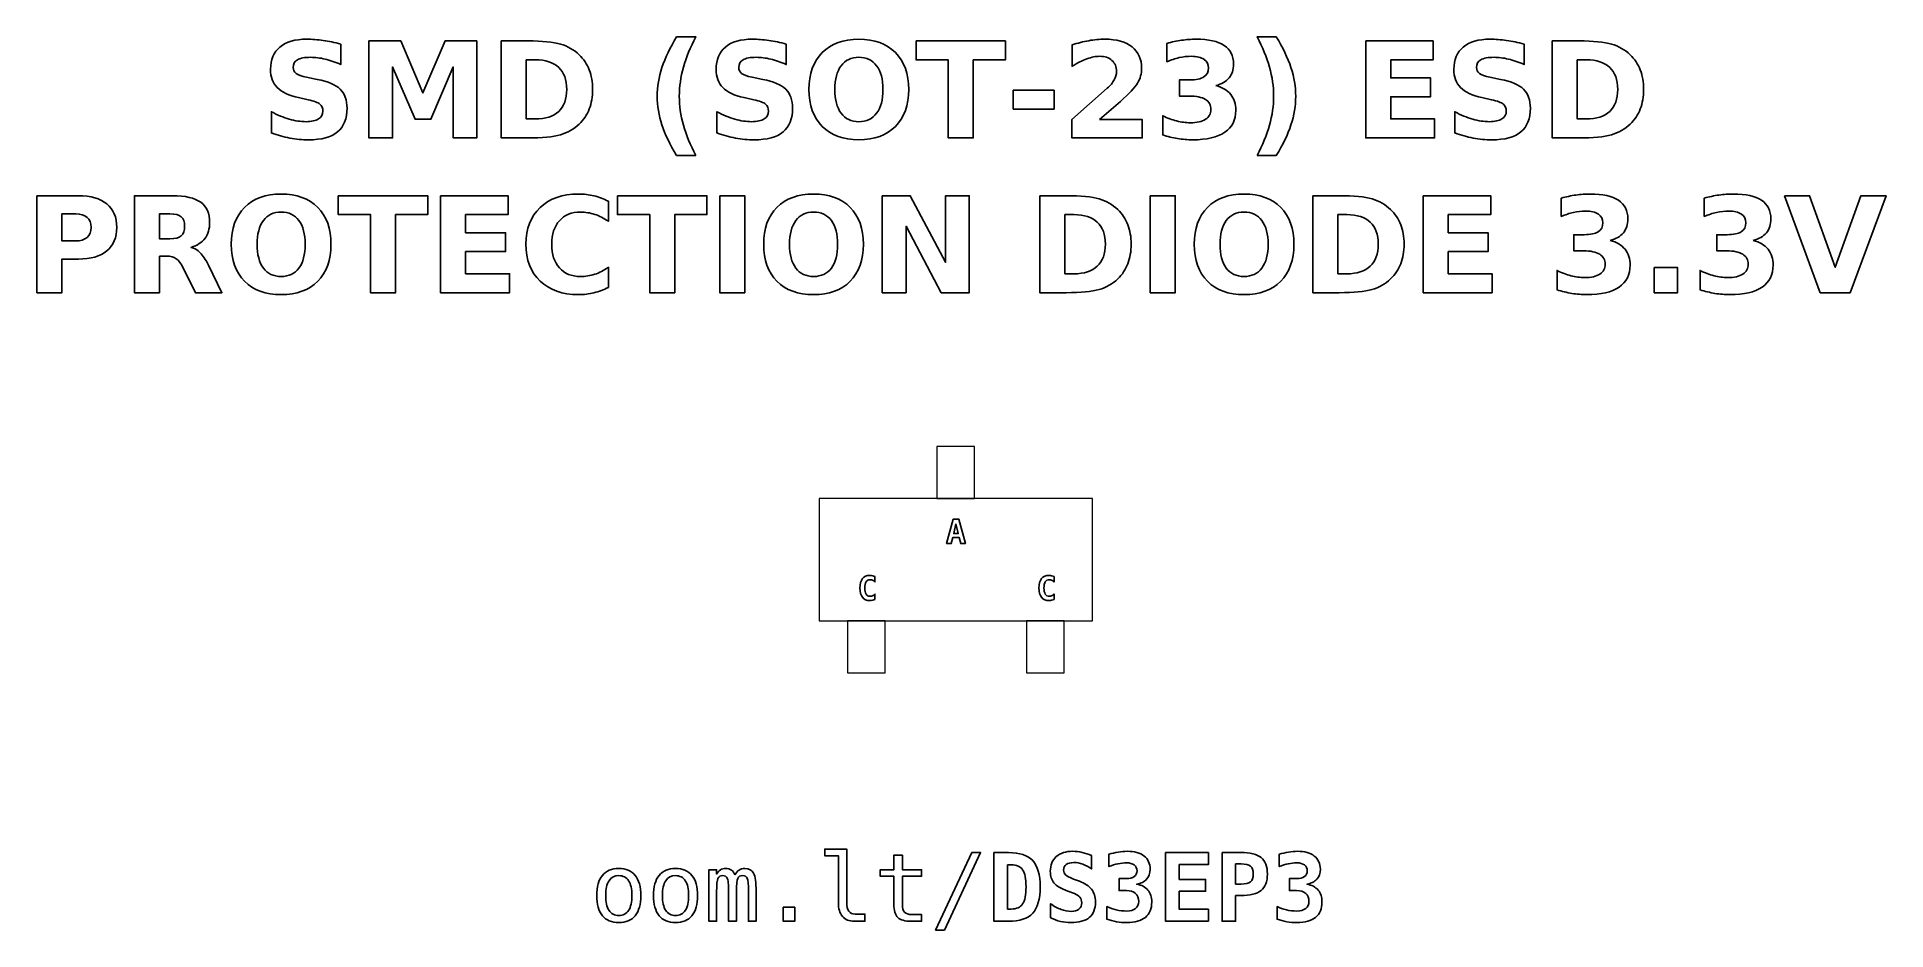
# Model space of a CAD drawing. Header units: centimetres. Extents: x -11.47 to -9.51, y -15.24 to -14.3.
import ezdxf

# ---------------------------------------------------------------- set-up
doc = ezdxf.new("R2010")
doc.units = ezdxf.units.CM
doc.header["$MEASUREMENT"] = 0
doc.layers.add('Layer 1', color=7, linetype='Continuous')

msp = doc.modelspace()

# ---------------------------------------------------------------- linework, layer by layer
at = {"layer": 'Layer 1', "color": 7, "lineweight": 9}
for points in [[(-10.52, -14.785), (-10.48, -14.785), (-10.48, -14.73), (-10.52, -14.73), (-10.52, -14.785)], [(-10.645, -14.915), (-10.355, -14.915), (-10.355, -14.785), (-10.645, -14.785), (-10.645, -14.915)], [(-10.615, -14.97), (-10.575, -14.97), (-10.575, -14.915), (-10.615, -14.915), (-10.615, -14.97)], [(-10.425, -14.97), (-10.385, -14.97), (-10.385, -14.915), (-10.425, -14.915), (-10.425, -14.97)]]:
    msp.add_lwpolyline(points, close=True, dxfattribs=at)
at = {"layer": 'Layer 1', "color": 250}
for points, knots in [([(-11.15261, -14.30285), (-11.15261, -14.30285), (-11.15261, -14.3246), (-11.15261, -14.3246), (-11.15261, -14.3246), (-11.15826, -14.32208), (-11.16378, -14.32018), (-11.16914, -14.31889), (-11.16914, -14.31889), (-11.17453, -14.31759), (-11.17961, -14.31696), (-11.18438, -14.31696), (-11.18438, -14.31696), (-11.19071, -14.31696), (-11.19541, -14.31783), (-11.19845, -14.31957), (-11.19845, -14.31957), (-11.20148, -14.32133), (-11.20299, -14.32404), (-11.20299, -14.32771), (-11.20299, -14.32771), (-11.20299, -14.33046), (-11.20198, -14.33262), (-11.19993, -14.33415), (-11.19993, -14.33415), (-11.19788, -14.33568), (-11.19417, -14.33702), (-11.18878, -14.33812), (-11.18878, -14.33812), (-11.18878, -14.33812), (-11.17749, -14.34038), (-11.17749, -14.34038), (-11.17749, -14.34038), (-11.16604, -14.34269), (-11.15793, -14.34617), (-11.15311, -14.35087), (-11.15311, -14.35087), (-11.14828, -14.35555), (-11.14586, -14.36221), (-11.14586, -14.37084), (-11.14586, -14.37084), (-11.14586, -14.3822), (-11.14922, -14.39064), (-11.15595, -14.39617), (-11.15595, -14.39617), (-11.16268, -14.40169), (-11.17295, -14.40447), (-11.18678, -14.40447), (-11.18678, -14.40447), (-11.19332, -14.40447), (-11.19986, -14.40386), (-11.20642, -14.40261), (-11.20642, -14.40261), (-11.21298, -14.40136), (-11.21957, -14.39953), (-11.22613, -14.39711), (-11.22613, -14.39711), (-11.22613, -14.39711), (-11.22613, -14.37472), (-11.22613, -14.37472), (-11.22613, -14.37472), (-11.21957, -14.3782), (-11.21322, -14.38083), (-11.20708, -14.3826), (-11.20708, -14.3826), (-11.20094, -14.38436), (-11.19504, -14.38525), (-11.18935, -14.38525), (-11.18935, -14.38525), (-11.18356, -14.38525), (-11.17912, -14.38429), (-11.17604, -14.38236), (-11.17604, -14.38236), (-11.17295, -14.38043), (-11.17143, -14.37768), (-11.17143, -14.37408), (-11.17143, -14.37408), (-11.17143, -14.37088), (-11.17246, -14.36839), (-11.17455, -14.36665), (-11.17455, -14.36665), (-11.17665, -14.36491), (-11.18081, -14.36334), (-11.18707, -14.36197), (-11.18707, -14.36197), (-11.18707, -14.36197), (-11.19734, -14.35969), (-11.19734, -14.35969), (-11.19734, -14.35969), (-11.20762, -14.35748), (-11.21515, -14.35398), (-11.2199, -14.34915), (-11.2199, -14.34915), (-11.22465, -14.34433), (-11.22702, -14.33782), (-11.22702, -14.32966), (-11.22702, -14.32966), (-11.22702, -14.3194), (-11.22371, -14.31152), (-11.2171, -14.30602), (-11.2171, -14.30602), (-11.21049, -14.30049), (-11.20099, -14.29774), (-11.18857, -14.29774), (-11.18857, -14.29774), (-11.18293, -14.29774), (-11.17712, -14.29817), (-11.17114, -14.29901), (-11.17114, -14.29901), (-11.16517, -14.29986), (-11.15899, -14.30113), (-11.15261, -14.30285)], [0, 0, 0, 0, 0.0357143, 0.0357143, 0.0357143, 0.0357143, 0.0714286, 0.0714286, 0.0714286, 0.0714286, 0.1071429, 0.1071429, 0.1071429, 0.1071429, 0.1428571, 0.1428571, 0.1428571, 0.1428571, 0.1785714, 0.1785714, 0.1785714, 0.1785714, 0.2142857, 0.2142857, 0.2142857, 0.2142857, 0.25, 0.25, 0.25, 0.25, 0.2857143, 0.2857143, 0.2857143, 0.2857143, 0.3214286, 0.3214286, 0.3214286, 0.3214286, 0.3571429, 0.3571429, 0.3571429, 0.3571429, 0.3928571, 0.3928571, 0.3928571, 0.3928571, 0.4285714, 0.4285714, 0.4285714, 0.4285714, 0.4642857, 0.4642857, 0.4642857, 0.4642857, 0.5, 0.5, 0.5, 0.5, 0.5357143, 0.5357143, 0.5357143, 0.5357143, 0.5714286, 0.5714286, 0.5714286, 0.5714286, 0.6071429, 0.6071429, 0.6071429, 0.6071429, 0.6428571, 0.6428571, 0.6428571, 0.6428571, 0.6785714, 0.6785714, 0.6785714, 0.6785714, 0.7142857, 0.7142857, 0.7142857, 0.7142857, 0.75, 0.75, 0.75, 0.75, 0.7857143, 0.7857143, 0.7857143, 0.7857143, 0.8214286, 0.8214286, 0.8214286, 0.8214286, 0.8571429, 0.8571429, 0.8571429, 0.8571429, 0.8928571, 0.8928571, 0.8928571, 0.8928571, 0.9285714, 0.9285714, 0.9285714, 0.9285714, 0.9642857, 0.9642857, 0.9642857, 0.9642857, 1, 1, 1, 1]), ([(-11.12258, -14.2996), (-11.12258, -14.2996), (-11.08883, -14.2996), (-11.08883, -14.2996), (-11.08883, -14.2996), (-11.08883, -14.2996), (-11.06538, -14.35466), (-11.06538, -14.35466), (-11.06538, -14.35466), (-11.06538, -14.35466), (-11.04182, -14.2996), (-11.04182, -14.2996), (-11.04182, -14.2996), (-11.04182, -14.2996), (-11.00814, -14.2996), (-11.00814, -14.2996), (-11.00814, -14.2996), (-11.00814, -14.2996), (-11.00814, -14.40247), (-11.00814, -14.40247), (-11.00814, -14.40247), (-11.00814, -14.40247), (-11.03321, -14.40247), (-11.03321, -14.40247), (-11.03321, -14.40247), (-11.03321, -14.40247), (-11.03321, -14.32723), (-11.03321, -14.32723), (-11.03321, -14.32723), (-11.03321, -14.32723), (-11.05692, -14.38269), (-11.05692, -14.38269), (-11.05692, -14.38269), (-11.05692, -14.38269), (-11.07373, -14.38269), (-11.07373, -14.38269), (-11.07373, -14.38269), (-11.07373, -14.38269), (-11.09744, -14.32723), (-11.09744, -14.32723), (-11.09744, -14.32723), (-11.09744, -14.32723), (-11.09744, -14.40247), (-11.09744, -14.40247), (-11.09744, -14.40247), (-11.09744, -14.40247), (-11.12258, -14.40247), (-11.12258, -14.40247), (-11.12258, -14.40247), (-11.12258, -14.40247), (-11.12258, -14.2996), (-11.12258, -14.2996)], [0, 0, 0, 0, 0.0769231, 0.0769231, 0.0769231, 0.0769231, 0.1538462, 0.1538462, 0.1538462, 0.1538462, 0.2307692, 0.2307692, 0.2307692, 0.2307692, 0.3076923, 0.3076923, 0.3076923, 0.3076923, 0.3846154, 0.3846154, 0.3846154, 0.3846154, 0.4615385, 0.4615385, 0.4615385, 0.4615385, 0.5384615, 0.5384615, 0.5384615, 0.5384615, 0.6153846, 0.6153846, 0.6153846, 0.6153846, 0.6923077, 0.6923077, 0.6923077, 0.6923077, 0.7692308, 0.7692308, 0.7692308, 0.7692308, 0.8461538, 0.8461538, 0.8461538, 0.8461538, 0.9230769, 0.9230769, 0.9230769, 0.9230769, 1, 1, 1, 1]), ([(-10.98215, -14.2996), (-10.98215, -14.2996), (-10.95416, -14.2996), (-10.95416, -14.2996), (-10.95416, -14.2996), (-10.93855, -14.2996), (-10.92693, -14.30071), (-10.91929, -14.30294), (-10.91929, -14.30294), (-10.91164, -14.30517), (-10.90508, -14.30894), (-10.8996, -14.31428), (-10.8996, -14.31428), (-10.89478, -14.31891), (-10.89121, -14.32427), (-10.88885, -14.33034), (-10.88885, -14.33034), (-10.88653, -14.33638), (-10.88535, -14.34325), (-10.88535, -14.35094), (-10.88535, -14.35094), (-10.88535, -14.3587), (-10.88653, -14.36562), (-10.88885, -14.37171), (-10.88885, -14.37171), (-10.89121, -14.3778), (-10.89478, -14.38316), (-10.8996, -14.38779), (-10.8996, -14.38779), (-10.90513, -14.39313), (-10.91174, -14.3969), (-10.91945, -14.39913), (-10.91945, -14.39913), (-10.92717, -14.40136), (-10.93874, -14.40247), (-10.95416, -14.40247), (-10.95416, -14.40247), (-10.95416, -14.40247), (-10.98215, -14.40247), (-10.98215, -14.40247), (-10.98215, -14.40247), (-10.98215, -14.40247), (-10.98215, -14.2996), (-10.98215, -14.2996)], [0, 0, 0, 0, 0.0909091, 0.0909091, 0.0909091, 0.0909091, 0.1818182, 0.1818182, 0.1818182, 0.1818182, 0.2727273, 0.2727273, 0.2727273, 0.2727273, 0.3636364, 0.3636364, 0.3636364, 0.3636364, 0.4545455, 0.4545455, 0.4545455, 0.4545455, 0.5454545, 0.5454545, 0.5454545, 0.5454545, 0.6363636, 0.6363636, 0.6363636, 0.6363636, 0.7272727, 0.7272727, 0.7272727, 0.7272727, 0.8181818, 0.8181818, 0.8181818, 0.8181818, 0.9090909, 0.9090909, 0.9090909, 0.9090909, 1, 1, 1, 1]), ([(-10.77566, -14.42107), (-10.77566, -14.42107), (-10.79612, -14.42107), (-10.79612, -14.42107), (-10.79612, -14.42107), (-10.80315, -14.40974), (-10.80835, -14.39894), (-10.81169, -14.38871), (-10.81169, -14.38871), (-10.81505, -14.3785), (-10.81672, -14.36837), (-10.81672, -14.3583), (-10.81672, -14.3583), (-10.81672, -14.34824), (-10.81503, -14.33805), (-10.81167, -14.32775), (-10.81167, -14.32775), (-10.80828, -14.31743), (-10.80311, -14.30666), (-10.79612, -14.29539), (-10.79612, -14.29539), (-10.79612, -14.29539), (-10.77566, -14.29539), (-10.77566, -14.29539), (-10.77566, -14.29539), (-10.78154, -14.30628), (-10.78594, -14.31693), (-10.78888, -14.32733), (-10.78888, -14.32733), (-10.79182, -14.33772), (-10.7933, -14.348), (-10.7933, -14.35816), (-10.7933, -14.35816), (-10.7933, -14.36832), (-10.79184, -14.3786), (-10.78893, -14.38904), (-10.78893, -14.38904), (-10.78601, -14.39946), (-10.78159, -14.41014), (-10.77566, -14.42107)], [0, 0, 0, 0, 0.1, 0.1, 0.1, 0.1, 0.2, 0.2, 0.2, 0.2, 0.3, 0.3, 0.3, 0.3, 0.4, 0.4, 0.4, 0.4, 0.5, 0.5, 0.5, 0.5, 0.6, 0.6, 0.6, 0.6, 0.7, 0.7, 0.7, 0.7, 0.8, 0.8, 0.8, 0.8, 0.9, 0.9, 0.9, 0.9, 1, 1, 1, 1]), ([(-10.67982, -14.30285), (-10.67982, -14.30285), (-10.67982, -14.3246), (-10.67982, -14.3246), (-10.67982, -14.3246), (-10.68547, -14.32208), (-10.69099, -14.32018), (-10.69635, -14.31889), (-10.69635, -14.31889), (-10.70174, -14.31759), (-10.70682, -14.31696), (-10.71159, -14.31696), (-10.71159, -14.31696), (-10.71792, -14.31696), (-10.72262, -14.31783), (-10.72566, -14.31957), (-10.72566, -14.31957), (-10.72869, -14.32133), (-10.7302, -14.32404), (-10.7302, -14.32771), (-10.7302, -14.32771), (-10.7302, -14.33046), (-10.72919, -14.33262), (-10.72714, -14.33415), (-10.72714, -14.33415), (-10.72509, -14.33568), (-10.72138, -14.33702), (-10.71599, -14.33812), (-10.71599, -14.33812), (-10.71599, -14.33812), (-10.7047, -14.34038), (-10.7047, -14.34038), (-10.7047, -14.34038), (-10.69325, -14.34269), (-10.68514, -14.34617), (-10.68032, -14.35087), (-10.68032, -14.35087), (-10.67549, -14.35555), (-10.67307, -14.36221), (-10.67307, -14.37084), (-10.67307, -14.37084), (-10.67307, -14.3822), (-10.67643, -14.39064), (-10.68316, -14.39617), (-10.68316, -14.39617), (-10.68989, -14.40169), (-10.70016, -14.40447), (-10.71399, -14.40447), (-10.71399, -14.40447), (-10.72053, -14.40447), (-10.72707, -14.40386), (-10.73363, -14.40261), (-10.73363, -14.40261), (-10.74019, -14.40136), (-10.74678, -14.39953), (-10.75334, -14.39711), (-10.75334, -14.39711), (-10.75334, -14.39711), (-10.75334, -14.37472), (-10.75334, -14.37472), (-10.75334, -14.37472), (-10.74678, -14.3782), (-10.74043, -14.38083), (-10.73429, -14.3826), (-10.73429, -14.3826), (-10.72815, -14.38436), (-10.72225, -14.38525), (-10.71656, -14.38525), (-10.71656, -14.38525), (-10.71077, -14.38525), (-10.70633, -14.38429), (-10.70325, -14.38236), (-10.70325, -14.38236), (-10.70016, -14.38043), (-10.69864, -14.37768), (-10.69864, -14.37408), (-10.69864, -14.37408), (-10.69864, -14.37088), (-10.69967, -14.36839), (-10.70176, -14.36665), (-10.70176, -14.36665), (-10.70386, -14.36491), (-10.70802, -14.36334), (-10.71428, -14.36197), (-10.71428, -14.36197), (-10.71428, -14.36197), (-10.72455, -14.35969), (-10.72455, -14.35969), (-10.72455, -14.35969), (-10.73483, -14.35748), (-10.74236, -14.35398), (-10.74711, -14.34915), (-10.74711, -14.34915), (-10.75186, -14.34433), (-10.75423, -14.33782), (-10.75423, -14.32966), (-10.75423, -14.32966), (-10.75423, -14.3194), (-10.75092, -14.31152), (-10.74431, -14.30602), (-10.74431, -14.30602), (-10.7377, -14.30049), (-10.7282, -14.29774), (-10.71578, -14.29774), (-10.71578, -14.29774), (-10.71014, -14.29774), (-10.70433, -14.29817), (-10.69835, -14.29901), (-10.69835, -14.29901), (-10.69238, -14.29986), (-10.6862, -14.30113), (-10.67982, -14.30285)], [0, 0, 0, 0, 0.0357143, 0.0357143, 0.0357143, 0.0357143, 0.0714286, 0.0714286, 0.0714286, 0.0714286, 0.1071429, 0.1071429, 0.1071429, 0.1071429, 0.1428571, 0.1428571, 0.1428571, 0.1428571, 0.1785714, 0.1785714, 0.1785714, 0.1785714, 0.2142857, 0.2142857, 0.2142857, 0.2142857, 0.25, 0.25, 0.25, 0.25, 0.2857143, 0.2857143, 0.2857143, 0.2857143, 0.3214286, 0.3214286, 0.3214286, 0.3214286, 0.3571429, 0.3571429, 0.3571429, 0.3571429, 0.3928571, 0.3928571, 0.3928571, 0.3928571, 0.4285714, 0.4285714, 0.4285714, 0.4285714, 0.4642857, 0.4642857, 0.4642857, 0.4642857, 0.5, 0.5, 0.5, 0.5, 0.5357143, 0.5357143, 0.5357143, 0.5357143, 0.5714286, 0.5714286, 0.5714286, 0.5714286, 0.6071429, 0.6071429, 0.6071429, 0.6071429, 0.6428571, 0.6428571, 0.6428571, 0.6428571, 0.6785714, 0.6785714, 0.6785714, 0.6785714, 0.7142857, 0.7142857, 0.7142857, 0.7142857, 0.75, 0.75, 0.75, 0.75, 0.7857143, 0.7857143, 0.7857143, 0.7857143, 0.8214286, 0.8214286, 0.8214286, 0.8214286, 0.8571429, 0.8571429, 0.8571429, 0.8571429, 0.8928571, 0.8928571, 0.8928571, 0.8928571, 0.9285714, 0.9285714, 0.9285714, 0.9285714, 0.9642857, 0.9642857, 0.9642857, 0.9642857, 1, 1, 1, 1]), ([(-10.6028, -14.29774), (-10.58627, -14.29774), (-10.57331, -14.30247), (-10.56395, -14.31195), (-10.56395, -14.31195), (-10.55457, -14.3214), (-10.54989, -14.33445), (-10.54989, -14.35113), (-10.54989, -14.35113), (-10.54989, -14.36776), (-10.55457, -14.38081), (-10.56395, -14.39026), (-10.56395, -14.39026), (-10.57331, -14.39974), (-10.58627, -14.40447), (-10.6028, -14.40447), (-10.6028, -14.40447), (-10.61929, -14.40447), (-10.63222, -14.39974), (-10.64163, -14.39026), (-10.64163, -14.39026), (-10.65101, -14.38081), (-10.65572, -14.36776), (-10.65572, -14.35113), (-10.65572, -14.35113), (-10.65572, -14.33445), (-10.65101, -14.3214), (-10.64163, -14.31195), (-10.64163, -14.31195), (-10.63222, -14.30247), (-10.61929, -14.29774), (-10.6028, -14.29774)], [0, 0, 0, 0, 0.125, 0.125, 0.125, 0.125, 0.25, 0.25, 0.25, 0.25, 0.375, 0.375, 0.375, 0.375, 0.5, 0.5, 0.5, 0.5, 0.625, 0.625, 0.625, 0.625, 0.75, 0.75, 0.75, 0.75, 0.875, 0.875, 0.875, 0.875, 1, 1, 1, 1]), ([(-10.5421, -14.2996), (-10.5421, -14.2996), (-10.4473, -14.2996), (-10.4473, -14.2996), (-10.4473, -14.2996), (-10.4473, -14.2996), (-10.4473, -14.31966), (-10.4473, -14.31966), (-10.4473, -14.31966), (-10.4473, -14.31966), (-10.4814, -14.31966), (-10.4814, -14.31966), (-10.4814, -14.31966), (-10.4814, -14.31966), (-10.4814, -14.40247), (-10.4814, -14.40247), (-10.4814, -14.40247), (-10.4814, -14.40247), (-10.50793, -14.40247), (-10.50793, -14.40247), (-10.50793, -14.40247), (-10.50793, -14.40247), (-10.50793, -14.31966), (-10.50793, -14.31966), (-10.50793, -14.31966), (-10.50793, -14.31966), (-10.5421, -14.31966), (-10.5421, -14.31966), (-10.5421, -14.31966), (-10.5421, -14.31966), (-10.5421, -14.2996), (-10.5421, -14.2996)], [0, 0, 0, 0, 0.125, 0.125, 0.125, 0.125, 0.25, 0.25, 0.25, 0.25, 0.375, 0.375, 0.375, 0.375, 0.5, 0.5, 0.5, 0.5, 0.625, 0.625, 0.625, 0.625, 0.75, 0.75, 0.75, 0.75, 0.875, 0.875, 0.875, 0.875, 1, 1, 1, 1]), ([(-10.3473, -14.38297), (-10.3473, -14.38297), (-10.30202, -14.38297), (-10.30202, -14.38297), (-10.30202, -14.38297), (-10.30202, -14.38297), (-10.30202, -14.40247), (-10.30202, -14.40247), (-10.30202, -14.40247), (-10.30202, -14.40247), (-10.37679, -14.40247), (-10.37679, -14.40247), (-10.37679, -14.40247), (-10.37679, -14.40247), (-10.37679, -14.38297), (-10.37679, -14.38297), (-10.37679, -14.38297), (-10.37679, -14.38297), (-10.33923, -14.34984), (-10.33923, -14.34984), (-10.33923, -14.34984), (-10.33587, -14.3468), (-10.3334, -14.34384), (-10.3318, -14.34095), (-10.3318, -14.34095), (-10.33018, -14.33805), (-10.32938, -14.33504), (-10.32938, -14.33191), (-10.32938, -14.33191), (-10.32938, -14.32709), (-10.331, -14.32321), (-10.33424, -14.32027), (-10.33424, -14.32027), (-10.33747, -14.31733), (-10.34177, -14.31588), (-10.34716, -14.31588), (-10.34716, -14.31588), (-10.35129, -14.31588), (-10.35581, -14.31677), (-10.36073, -14.31853), (-10.36073, -14.31853), (-10.36564, -14.3203), (-10.37091, -14.32293), (-10.37651, -14.32641), (-10.37651, -14.32641), (-10.37651, -14.32641), (-10.37651, -14.30381), (-10.37651, -14.30381), (-10.37651, -14.30381), (-10.37053, -14.30184), (-10.36463, -14.30033), (-10.3588, -14.2993), (-10.3588, -14.2993), (-10.35296, -14.29826), (-10.34725, -14.29774), (-10.34163, -14.29774), (-10.34163, -14.29774), (-10.32933, -14.29774), (-10.31976, -14.30045), (-10.31294, -14.30588), (-10.31294, -14.30588), (-10.30612, -14.31129), (-10.30271, -14.31884), (-10.30271, -14.32855), (-10.30271, -14.32855), (-10.30271, -14.33415), (-10.30416, -14.33937), (-10.30706, -14.34422), (-10.30706, -14.34422), (-10.30995, -14.34906), (-10.31604, -14.35555), (-10.32531, -14.36369), (-10.32531, -14.36369), (-10.32531, -14.36369), (-10.3473, -14.38297), (-10.3473, -14.38297)], [0, 0, 0, 0, 0.0526316, 0.0526316, 0.0526316, 0.0526316, 0.1052632, 0.1052632, 0.1052632, 0.1052632, 0.1578947, 0.1578947, 0.1578947, 0.1578947, 0.2105263, 0.2105263, 0.2105263, 0.2105263, 0.2631579, 0.2631579, 0.2631579, 0.2631579, 0.3157895, 0.3157895, 0.3157895, 0.3157895, 0.3684211, 0.3684211, 0.3684211, 0.3684211, 0.4210526, 0.4210526, 0.4210526, 0.4210526, 0.4736842, 0.4736842, 0.4736842, 0.4736842, 0.5263158, 0.5263158, 0.5263158, 0.5263158, 0.5789474, 0.5789474, 0.5789474, 0.5789474, 0.6315789, 0.6315789, 0.6315789, 0.6315789, 0.6842105, 0.6842105, 0.6842105, 0.6842105, 0.7368421, 0.7368421, 0.7368421, 0.7368421, 0.7894737, 0.7894737, 0.7894737, 0.7894737, 0.8421053, 0.8421053, 0.8421053, 0.8421053, 0.8947368, 0.8947368, 0.8947368, 0.8947368, 0.9473684, 0.9473684, 0.9473684, 0.9473684, 1, 1, 1, 1]), ([(-10.22404, -14.34699), (-10.21712, -14.34878), (-10.21183, -14.35191), (-10.20823, -14.35633), (-10.20823, -14.35633), (-10.20463, -14.36077), (-10.20282, -14.36639), (-10.20282, -14.37324), (-10.20282, -14.37324), (-10.20282, -14.38344), (-10.20673, -14.3912), (-10.21453, -14.39652), (-10.21453, -14.39652), (-10.22234, -14.40181), (-10.23373, -14.40447), (-10.24871, -14.40447), (-10.24871, -14.40447), (-10.254, -14.40447), (-10.25929, -14.40405), (-10.26461, -14.4032), (-10.26461, -14.4032), (-10.2699, -14.40235), (-10.27514, -14.40106), (-10.28034, -14.39937), (-10.28034, -14.39937), (-10.28034, -14.39937), (-10.28034, -14.3789), (-10.28034, -14.3789), (-10.28034, -14.3789), (-10.27538, -14.38137), (-10.27046, -14.38326), (-10.26557, -14.38453), (-10.26557, -14.38453), (-10.26068, -14.38577), (-10.25586, -14.38641), (-10.25113, -14.38641), (-10.25113, -14.38641), (-10.2441, -14.38641), (-10.23871, -14.38518), (-10.23497, -14.38276), (-10.23497, -14.38276), (-10.23123, -14.38032), (-10.22935, -14.37684), (-10.22935, -14.37227), (-10.22935, -14.37227), (-10.22935, -14.36759), (-10.23128, -14.36404), (-10.23511, -14.36164), (-10.23511, -14.36164), (-10.23895, -14.35922), (-10.24461, -14.35802), (-10.25209, -14.35802), (-10.25209, -14.35802), (-10.25209, -14.35802), (-10.2627, -14.35802), (-10.2627, -14.35802), (-10.2627, -14.35802), (-10.2627, -14.35802), (-10.2627, -14.34092), (-10.2627, -14.34092), (-10.2627, -14.34092), (-10.2627, -14.34092), (-10.25155, -14.34092), (-10.25155, -14.34092), (-10.25155, -14.34092), (-10.24487, -14.34092), (-10.23993, -14.33989), (-10.23667, -14.33779), (-10.23667, -14.33779), (-10.2334, -14.3357), (-10.23177, -14.33253), (-10.23177, -14.32827), (-10.23177, -14.32827), (-10.23177, -14.32432), (-10.23335, -14.32126), (-10.23652, -14.31912), (-10.23652, -14.31912), (-10.2397, -14.31696), (-10.24417, -14.31588), (-10.24995, -14.31588), (-10.24995, -14.31588), (-10.25423, -14.31588), (-10.25854, -14.31635), (-10.26291, -14.31731), (-10.26291, -14.31731), (-10.26726, -14.31827), (-10.27159, -14.31971), (-10.27592, -14.32159), (-10.27592, -14.32159), (-10.27592, -14.32159), (-10.27592, -14.30216), (-10.27592, -14.30216), (-10.27592, -14.30216), (-10.27067, -14.30068), (-10.2655, -14.29958), (-10.26035, -14.29885), (-10.26035, -14.29885), (-10.2552, -14.29812), (-10.25017, -14.29774), (-10.2452, -14.29774), (-10.2452, -14.29774), (-10.23184, -14.29774), (-10.22183, -14.29993), (-10.21519, -14.30433), (-10.21519, -14.30433), (-10.20856, -14.3087), (-10.20525, -14.31531), (-10.20525, -14.32413), (-10.20525, -14.32413), (-10.20525, -14.33013), (-10.20682, -14.33507), (-10.21, -14.3389), (-10.21, -14.3389), (-10.21317, -14.34273), (-10.21785, -14.34544), (-10.22404, -14.34699)], [0, 0, 0, 0, 0.0344828, 0.0344828, 0.0344828, 0.0344828, 0.0689655, 0.0689655, 0.0689655, 0.0689655, 0.1034483, 0.1034483, 0.1034483, 0.1034483, 0.137931, 0.137931, 0.137931, 0.137931, 0.1724138, 0.1724138, 0.1724138, 0.1724138, 0.2068966, 0.2068966, 0.2068966, 0.2068966, 0.2413793, 0.2413793, 0.2413793, 0.2413793, 0.2758621, 0.2758621, 0.2758621, 0.2758621, 0.3103448, 0.3103448, 0.3103448, 0.3103448, 0.3448276, 0.3448276, 0.3448276, 0.3448276, 0.3793103, 0.3793103, 0.3793103, 0.3793103, 0.4137931, 0.4137931, 0.4137931, 0.4137931, 0.4482759, 0.4482759, 0.4482759, 0.4482759, 0.4827586, 0.4827586, 0.4827586, 0.4827586, 0.5172414, 0.5172414, 0.5172414, 0.5172414, 0.5517241, 0.5517241, 0.5517241, 0.5517241, 0.5862069, 0.5862069, 0.5862069, 0.5862069, 0.6206897, 0.6206897, 0.6206897, 0.6206897, 0.6551724, 0.6551724, 0.6551724, 0.6551724, 0.6896552, 0.6896552, 0.6896552, 0.6896552, 0.7241379, 0.7241379, 0.7241379, 0.7241379, 0.7586207, 0.7586207, 0.7586207, 0.7586207, 0.7931034, 0.7931034, 0.7931034, 0.7931034, 0.8275862, 0.8275862, 0.8275862, 0.8275862, 0.862069, 0.862069, 0.862069, 0.862069, 0.8965517, 0.8965517, 0.8965517, 0.8965517, 0.9310345, 0.9310345, 0.9310345, 0.9310345, 0.9655172, 0.9655172, 0.9655172, 0.9655172, 1, 1, 1, 1]), ([(-10.18029, -14.42107), (-10.17441, -14.41014), (-10.16999, -14.39946), (-10.16705, -14.38904), (-10.16705, -14.38904), (-10.16411, -14.3786), (-10.16265, -14.36832), (-10.16265, -14.35816), (-10.16265, -14.35816), (-10.16265, -14.348), (-10.16411, -14.33772), (-10.16705, -14.32733), (-10.16705, -14.32733), (-10.16999, -14.31693), (-10.17441, -14.30628), (-10.18029, -14.29539), (-10.18029, -14.29539), (-10.18029, -14.29539), (-10.15983, -14.29539), (-10.15983, -14.29539), (-10.15983, -14.29539), (-10.15285, -14.30666), (-10.14767, -14.31743), (-10.14428, -14.32775), (-10.14428, -14.32775), (-10.14092, -14.33805), (-10.13923, -14.34824), (-10.13923, -14.3583), (-10.13923, -14.3583), (-10.13923, -14.36837), (-10.1409, -14.3785), (-10.14426, -14.38871), (-10.14426, -14.38871), (-10.1476, -14.39894), (-10.1528, -14.40974), (-10.15983, -14.42107), (-10.15983, -14.42107), (-10.15983, -14.42107), (-10.18029, -14.42107), (-10.18029, -14.42107)], [0, 0, 0, 0, 0.1, 0.1, 0.1, 0.1, 0.2, 0.2, 0.2, 0.2, 0.3, 0.3, 0.3, 0.3, 0.4, 0.4, 0.4, 0.4, 0.5, 0.5, 0.5, 0.5, 0.6, 0.6, 0.6, 0.6, 0.7, 0.7, 0.7, 0.7, 0.8, 0.8, 0.8, 0.8, 0.9, 0.9, 0.9, 0.9, 1, 1, 1, 1]), ([(-10.065, -14.2996), (-10.065, -14.2996), (-9.99341, -14.2996), (-9.99341, -14.2996), (-9.99341, -14.2996), (-9.99341, -14.2996), (-9.99341, -14.31966), (-9.99341, -14.31966), (-9.99341, -14.31966), (-9.99341, -14.31966), (-10.03847, -14.31966), (-10.03847, -14.31966), (-10.03847, -14.31966), (-10.03847, -14.31966), (-10.03847, -14.33881), (-10.03847, -14.33881), (-10.03847, -14.33881), (-10.03847, -14.33881), (-9.99612, -14.33881), (-9.99612, -14.33881), (-9.99612, -14.33881), (-9.99612, -14.33881), (-9.99612, -14.35887), (-9.99612, -14.35887), (-9.99612, -14.35887), (-9.99612, -14.35887), (-10.03847, -14.35887), (-10.03847, -14.35887), (-10.03847, -14.35887), (-10.03847, -14.35887), (-10.03847, -14.38241), (-10.03847, -14.38241), (-10.03847, -14.38241), (-10.03847, -14.38241), (-9.99191, -14.38241), (-9.99191, -14.38241), (-9.99191, -14.38241), (-9.99191, -14.38241), (-9.99191, -14.40247), (-9.99191, -14.40247), (-9.99191, -14.40247), (-9.99191, -14.40247), (-10.065, -14.40247), (-10.065, -14.40247), (-10.065, -14.40247), (-10.065, -14.40247), (-10.065, -14.2996), (-10.065, -14.2996)], [0, 0, 0, 0, 0.0833333, 0.0833333, 0.0833333, 0.0833333, 0.1666667, 0.1666667, 0.1666667, 0.1666667, 0.25, 0.25, 0.25, 0.25, 0.3333333, 0.3333333, 0.3333333, 0.3333333, 0.4166667, 0.4166667, 0.4166667, 0.4166667, 0.5, 0.5, 0.5, 0.5, 0.5833333, 0.5833333, 0.5833333, 0.5833333, 0.6666667, 0.6666667, 0.6666667, 0.6666667, 0.75, 0.75, 0.75, 0.75, 0.8333333, 0.8333333, 0.8333333, 0.8333333, 0.9166667, 0.9166667, 0.9166667, 0.9166667, 1, 1, 1, 1]), ([(-9.89701, -14.30285), (-9.89701, -14.30285), (-9.89701, -14.3246), (-9.89701, -14.3246), (-9.89701, -14.3246), (-9.90266, -14.32208), (-9.90818, -14.32018), (-9.91354, -14.31889), (-9.91354, -14.31889), (-9.91893, -14.31759), (-9.92401, -14.31696), (-9.92878, -14.31696), (-9.92878, -14.31696), (-9.93511, -14.31696), (-9.93981, -14.31783), (-9.94285, -14.31957), (-9.94285, -14.31957), (-9.94588, -14.32133), (-9.94739, -14.32404), (-9.94739, -14.32771), (-9.94739, -14.32771), (-9.94739, -14.33046), (-9.94638, -14.33262), (-9.94433, -14.33415), (-9.94433, -14.33415), (-9.94228, -14.33568), (-9.93857, -14.33702), (-9.93318, -14.33812), (-9.93318, -14.33812), (-9.93318, -14.33812), (-9.92189, -14.34038), (-9.92189, -14.34038), (-9.92189, -14.34038), (-9.91044, -14.34269), (-9.90233, -14.34617), (-9.89751, -14.35087), (-9.89751, -14.35087), (-9.89268, -14.35555), (-9.89026, -14.36221), (-9.89026, -14.37084), (-9.89026, -14.37084), (-9.89026, -14.3822), (-9.89362, -14.39064), (-9.90035, -14.39617), (-9.90035, -14.39617), (-9.90708, -14.40169), (-9.91735, -14.40447), (-9.93118, -14.40447), (-9.93118, -14.40447), (-9.93772, -14.40447), (-9.94426, -14.40386), (-9.95082, -14.40261), (-9.95082, -14.40261), (-9.95738, -14.40136), (-9.96397, -14.39953), (-9.97053, -14.39711), (-9.97053, -14.39711), (-9.97053, -14.39711), (-9.97053, -14.37472), (-9.97053, -14.37472), (-9.97053, -14.37472), (-9.96397, -14.3782), (-9.95762, -14.38083), (-9.95148, -14.3826), (-9.95148, -14.3826), (-9.94534, -14.38436), (-9.93944, -14.38525), (-9.93375, -14.38525), (-9.93375, -14.38525), (-9.92796, -14.38525), (-9.92352, -14.38429), (-9.92044, -14.38236), (-9.92044, -14.38236), (-9.91735, -14.38043), (-9.91583, -14.37768), (-9.91583, -14.37408), (-9.91583, -14.37408), (-9.91583, -14.37088), (-9.91686, -14.36839), (-9.91895, -14.36665), (-9.91895, -14.36665), (-9.92105, -14.36491), (-9.92521, -14.36334), (-9.93147, -14.36197), (-9.93147, -14.36197), (-9.93147, -14.36197), (-9.94174, -14.35969), (-9.94174, -14.35969), (-9.94174, -14.35969), (-9.95202, -14.35748), (-9.95955, -14.35398), (-9.9643, -14.34915), (-9.9643, -14.34915), (-9.96905, -14.34433), (-9.97142, -14.33782), (-9.97142, -14.32966), (-9.97142, -14.32966), (-9.97142, -14.3194), (-9.96811, -14.31152), (-9.9615, -14.30602), (-9.9615, -14.30602), (-9.95489, -14.30049), (-9.94539, -14.29774), (-9.93297, -14.29774), (-9.93297, -14.29774), (-9.92733, -14.29774), (-9.92152, -14.29817), (-9.91554, -14.29901), (-9.91554, -14.29901), (-9.90957, -14.29986), (-9.90339, -14.30113), (-9.89701, -14.30285)], [0, 0, 0, 0, 0.0357143, 0.0357143, 0.0357143, 0.0357143, 0.0714286, 0.0714286, 0.0714286, 0.0714286, 0.1071429, 0.1071429, 0.1071429, 0.1071429, 0.1428571, 0.1428571, 0.1428571, 0.1428571, 0.1785714, 0.1785714, 0.1785714, 0.1785714, 0.2142857, 0.2142857, 0.2142857, 0.2142857, 0.25, 0.25, 0.25, 0.25, 0.2857143, 0.2857143, 0.2857143, 0.2857143, 0.3214286, 0.3214286, 0.3214286, 0.3214286, 0.3571429, 0.3571429, 0.3571429, 0.3571429, 0.3928571, 0.3928571, 0.3928571, 0.3928571, 0.4285714, 0.4285714, 0.4285714, 0.4285714, 0.4642857, 0.4642857, 0.4642857, 0.4642857, 0.5, 0.5, 0.5, 0.5, 0.5357143, 0.5357143, 0.5357143, 0.5357143, 0.5714286, 0.5714286, 0.5714286, 0.5714286, 0.6071429, 0.6071429, 0.6071429, 0.6071429, 0.6428571, 0.6428571, 0.6428571, 0.6428571, 0.6785714, 0.6785714, 0.6785714, 0.6785714, 0.7142857, 0.7142857, 0.7142857, 0.7142857, 0.75, 0.75, 0.75, 0.75, 0.7857143, 0.7857143, 0.7857143, 0.7857143, 0.8214286, 0.8214286, 0.8214286, 0.8214286, 0.8571429, 0.8571429, 0.8571429, 0.8571429, 0.8928571, 0.8928571, 0.8928571, 0.8928571, 0.9285714, 0.9285714, 0.9285714, 0.9285714, 0.9642857, 0.9642857, 0.9642857, 0.9642857, 1, 1, 1, 1]), ([(-9.86698, -14.2996), (-9.86698, -14.2996), (-9.83899, -14.2996), (-9.83899, -14.2996), (-9.83899, -14.2996), (-9.82338, -14.2996), (-9.81176, -14.30071), (-9.80412, -14.30294), (-9.80412, -14.30294), (-9.79647, -14.30517), (-9.78991, -14.30894), (-9.78443, -14.31428), (-9.78443, -14.31428), (-9.77961, -14.31891), (-9.77604, -14.32427), (-9.77368, -14.33034), (-9.77368, -14.33034), (-9.77136, -14.33638), (-9.77018, -14.34325), (-9.77018, -14.35094), (-9.77018, -14.35094), (-9.77018, -14.3587), (-9.77136, -14.36562), (-9.77368, -14.37171), (-9.77368, -14.37171), (-9.77604, -14.3778), (-9.77961, -14.38316), (-9.78443, -14.38779), (-9.78443, -14.38779), (-9.78996, -14.39313), (-9.79657, -14.3969), (-9.80428, -14.39913), (-9.80428, -14.39913), (-9.812, -14.40136), (-9.82357, -14.40247), (-9.83899, -14.40247), (-9.83899, -14.40247), (-9.83899, -14.40247), (-9.86698, -14.40247), (-9.86698, -14.40247), (-9.86698, -14.40247), (-9.86698, -14.40247), (-9.86698, -14.2996), (-9.86698, -14.2996)], [0, 0, 0, 0, 0.0909091, 0.0909091, 0.0909091, 0.0909091, 0.1818182, 0.1818182, 0.1818182, 0.1818182, 0.2727273, 0.2727273, 0.2727273, 0.2727273, 0.3636364, 0.3636364, 0.3636364, 0.3636364, 0.4545455, 0.4545455, 0.4545455, 0.4545455, 0.5454545, 0.5454545, 0.5454545, 0.5454545, 0.6363636, 0.6363636, 0.6363636, 0.6363636, 0.7272727, 0.7272727, 0.7272727, 0.7272727, 0.8181818, 0.8181818, 0.8181818, 0.8181818, 0.9090909, 0.9090909, 0.9090909, 0.9090909, 1, 1, 1, 1]), ([(-10.95562, -14.31966), (-10.95562, -14.31966), (-10.95562, -14.38241), (-10.95562, -14.38241), (-10.95562, -14.38241), (-10.95562, -14.38241), (-10.94612, -14.38241), (-10.94612, -14.38241), (-10.94612, -14.38241), (-10.93528, -14.38241), (-10.927, -14.37973), (-10.92129, -14.37434), (-10.92129, -14.37434), (-10.91557, -14.36898), (-10.9127, -14.36117), (-10.9127, -14.35094), (-10.9127, -14.35094), (-10.9127, -14.34073), (-10.91555, -14.33297), (-10.92124, -14.32766), (-10.92124, -14.32766), (-10.92693, -14.32232), (-10.93523, -14.31966), (-10.94612, -14.31966), (-10.94612, -14.31966), (-10.94612, -14.31966), (-10.95562, -14.31966), (-10.95562, -14.31966)], [0, 0, 0, 0, 0.1428571, 0.1428571, 0.1428571, 0.1428571, 0.2857143, 0.2857143, 0.2857143, 0.2857143, 0.4285714, 0.4285714, 0.4285714, 0.4285714, 0.5714286, 0.5714286, 0.5714286, 0.5714286, 0.7142857, 0.7142857, 0.7142857, 0.7142857, 0.8571429, 0.8571429, 0.8571429, 0.8571429, 1, 1, 1, 1]), ([(-10.6028, -14.31696), (-10.61089, -14.31696), (-10.61715, -14.31994), (-10.62162, -14.32592), (-10.62162, -14.32592), (-10.62606, -14.33189), (-10.6283, -14.34029), (-10.6283, -14.35113), (-10.6283, -14.35113), (-10.6283, -14.36195), (-10.62606, -14.37032), (-10.62162, -14.37629), (-10.62162, -14.37629), (-10.61715, -14.38227), (-10.61089, -14.38525), (-10.6028, -14.38525), (-10.6028, -14.38525), (-10.59466, -14.38525), (-10.58839, -14.38227), (-10.58392, -14.37629), (-10.58392, -14.37629), (-10.57947, -14.37032), (-10.57724, -14.36195), (-10.57724, -14.35113), (-10.57724, -14.35113), (-10.57724, -14.34029), (-10.57947, -14.33189), (-10.58392, -14.32592), (-10.58392, -14.32592), (-10.58839, -14.31994), (-10.59466, -14.31696), (-10.6028, -14.31696)], [0, 0, 0, 0, 0.125, 0.125, 0.125, 0.125, 0.25, 0.25, 0.25, 0.25, 0.375, 0.375, 0.375, 0.375, 0.5, 0.5, 0.5, 0.5, 0.625, 0.625, 0.625, 0.625, 0.75, 0.75, 0.75, 0.75, 0.875, 0.875, 0.875, 0.875, 1, 1, 1, 1]), ([(-9.84045, -14.31966), (-9.84045, -14.31966), (-9.84045, -14.38241), (-9.84045, -14.38241), (-9.84045, -14.38241), (-9.84045, -14.38241), (-9.83095, -14.38241), (-9.83095, -14.38241), (-9.83095, -14.38241), (-9.82011, -14.38241), (-9.81183, -14.37973), (-9.80612, -14.37434), (-9.80612, -14.37434), (-9.8004, -14.36898), (-9.79753, -14.36117), (-9.79753, -14.35094), (-9.79753, -14.35094), (-9.79753, -14.34073), (-9.80038, -14.33297), (-9.80607, -14.32766), (-9.80607, -14.32766), (-9.81176, -14.32232), (-9.82006, -14.31966), (-9.83095, -14.31966), (-9.83095, -14.31966), (-9.83095, -14.31966), (-9.84045, -14.31966), (-9.84045, -14.31966)], [0, 0, 0, 0, 0.1428571, 0.1428571, 0.1428571, 0.1428571, 0.2857143, 0.2857143, 0.2857143, 0.2857143, 0.4285714, 0.4285714, 0.4285714, 0.4285714, 0.5714286, 0.5714286, 0.5714286, 0.5714286, 0.7142857, 0.7142857, 0.7142857, 0.7142857, 0.8571429, 0.8571429, 0.8571429, 0.8571429, 1, 1, 1, 1]), ([(-10.43888, -14.35184), (-10.43888, -14.35184), (-10.3956, -14.35184), (-10.3956, -14.35184), (-10.3956, -14.35184), (-10.3956, -14.35184), (-10.3956, -14.3719), (-10.3956, -14.3719), (-10.3956, -14.3719), (-10.3956, -14.3719), (-10.43888, -14.3719), (-10.43888, -14.3719), (-10.43888, -14.3719), (-10.43888, -14.3719), (-10.43888, -14.35184), (-10.43888, -14.35184)], [0, 0, 0, 0, 0.25, 0.25, 0.25, 0.25, 0.5, 0.5, 0.5, 0.5, 0.75, 0.75, 0.75, 0.75, 1, 1, 1, 1]), ([(-11.47484, -14.46385), (-11.47484, -14.46385), (-11.43082, -14.46385), (-11.43082, -14.46385), (-11.43082, -14.46385), (-11.41772, -14.46385), (-11.40767, -14.46677), (-11.40066, -14.47258), (-11.40066, -14.47258), (-11.39366, -14.47839), (-11.39015, -14.48666), (-11.39015, -14.49741), (-11.39015, -14.49741), (-11.39015, -14.50818), (-11.39366, -14.51648), (-11.40066, -14.52229), (-11.40066, -14.52229), (-11.40767, -14.5281), (-11.41772, -14.53102), (-11.43082, -14.53102), (-11.43082, -14.53102), (-11.43082, -14.53102), (-11.44831, -14.53102), (-11.44831, -14.53102), (-11.44831, -14.53102), (-11.44831, -14.53102), (-11.44831, -14.56672), (-11.44831, -14.56672), (-11.44831, -14.56672), (-11.44831, -14.56672), (-11.47484, -14.56672), (-11.47484, -14.56672), (-11.47484, -14.56672), (-11.47484, -14.56672), (-11.47484, -14.46385), (-11.47484, -14.46385)], [0, 0, 0, 0, 0.1111111, 0.1111111, 0.1111111, 0.1111111, 0.2222222, 0.2222222, 0.2222222, 0.2222222, 0.3333333, 0.3333333, 0.3333333, 0.3333333, 0.4444444, 0.4444444, 0.4444444, 0.4444444, 0.5555556, 0.5555556, 0.5555556, 0.5555556, 0.6666667, 0.6666667, 0.6666667, 0.6666667, 0.7777778, 0.7777778, 0.7777778, 0.7777778, 0.8888889, 0.8888889, 0.8888889, 0.8888889, 1, 1, 1, 1]), ([(-11.3449, -14.5278), (-11.3449, -14.5278), (-11.3449, -14.56672), (-11.3449, -14.56672), (-11.3449, -14.56672), (-11.3449, -14.56672), (-11.37143, -14.56672), (-11.37143, -14.56672), (-11.37143, -14.56672), (-11.37143, -14.56672), (-11.37143, -14.46385), (-11.37143, -14.46385), (-11.37143, -14.46385), (-11.37143, -14.46385), (-11.33091, -14.46385), (-11.33091, -14.46385), (-11.33091, -14.46385), (-11.31736, -14.46385), (-11.30741, -14.46613), (-11.30111, -14.47067), (-11.30111, -14.47067), (-11.29479, -14.47521), (-11.29163, -14.48241), (-11.29163, -14.49224), (-11.29163, -14.49224), (-11.29163, -14.49903), (-11.29328, -14.50463), (-11.29655, -14.50898), (-11.29655, -14.50898), (-11.29984, -14.51336), (-11.3048, -14.51658), (-11.31141, -14.51863), (-11.31141, -14.51863), (-11.30779, -14.51947), (-11.30452, -14.52133), (-11.30165, -14.52425), (-11.30165, -14.52425), (-11.29878, -14.52716), (-11.29589, -14.53158), (-11.29295, -14.53751), (-11.29295, -14.53751), (-11.29295, -14.53751), (-11.27853, -14.56672), (-11.27853, -14.56672), (-11.27853, -14.56672), (-11.27853, -14.56672), (-11.3068, -14.56672), (-11.3068, -14.56672), (-11.3068, -14.56672), (-11.3068, -14.56672), (-11.31934, -14.54116), (-11.31934, -14.54116), (-11.31934, -14.54116), (-11.32185, -14.53603), (-11.32442, -14.5325), (-11.32703, -14.53062), (-11.32703, -14.53062), (-11.32962, -14.52874), (-11.33307, -14.5278), (-11.3374, -14.5278), (-11.3374, -14.5278), (-11.3374, -14.5278), (-11.3449, -14.5278), (-11.3449, -14.5278)], [0, 0, 0, 0, 0.0625, 0.0625, 0.0625, 0.0625, 0.125, 0.125, 0.125, 0.125, 0.1875, 0.1875, 0.1875, 0.1875, 0.25, 0.25, 0.25, 0.25, 0.3125, 0.3125, 0.3125, 0.3125, 0.375, 0.375, 0.375, 0.375, 0.4375, 0.4375, 0.4375, 0.4375, 0.5, 0.5, 0.5, 0.5, 0.5625, 0.5625, 0.5625, 0.5625, 0.625, 0.625, 0.625, 0.625, 0.6875, 0.6875, 0.6875, 0.6875, 0.75, 0.75, 0.75, 0.75, 0.8125, 0.8125, 0.8125, 0.8125, 0.875, 0.875, 0.875, 0.875, 0.9375, 0.9375, 0.9375, 0.9375, 1, 1, 1, 1]), ([(-11.21579, -14.46199), (-11.19926, -14.46199), (-11.1863, -14.46672), (-11.17694, -14.4762), (-11.17694, -14.4762), (-11.16756, -14.48565), (-11.16288, -14.4987), (-11.16288, -14.51538), (-11.16288, -14.51538), (-11.16288, -14.53201), (-11.16756, -14.54506), (-11.17694, -14.55451), (-11.17694, -14.55451), (-11.1863, -14.56399), (-11.19926, -14.56872), (-11.21579, -14.56872), (-11.21579, -14.56872), (-11.23228, -14.56872), (-11.24521, -14.56399), (-11.25462, -14.55451), (-11.25462, -14.55451), (-11.264, -14.54506), (-11.26871, -14.53201), (-11.26871, -14.51538), (-11.26871, -14.51538), (-11.26871, -14.4987), (-11.264, -14.48565), (-11.25462, -14.4762), (-11.25462, -14.4762), (-11.24521, -14.46672), (-11.23228, -14.46199), (-11.21579, -14.46199)], [0, 0, 0, 0, 0.125, 0.125, 0.125, 0.125, 0.25, 0.25, 0.25, 0.25, 0.375, 0.375, 0.375, 0.375, 0.5, 0.5, 0.5, 0.5, 0.625, 0.625, 0.625, 0.625, 0.75, 0.75, 0.75, 0.75, 0.875, 0.875, 0.875, 0.875, 1, 1, 1, 1]), ([(-11.15509, -14.46385), (-11.15509, -14.46385), (-11.06029, -14.46385), (-11.06029, -14.46385), (-11.06029, -14.46385), (-11.06029, -14.46385), (-11.06029, -14.48391), (-11.06029, -14.48391), (-11.06029, -14.48391), (-11.06029, -14.48391), (-11.09439, -14.48391), (-11.09439, -14.48391), (-11.09439, -14.48391), (-11.09439, -14.48391), (-11.09439, -14.56672), (-11.09439, -14.56672), (-11.09439, -14.56672), (-11.09439, -14.56672), (-11.12092, -14.56672), (-11.12092, -14.56672), (-11.12092, -14.56672), (-11.12092, -14.56672), (-11.12092, -14.48391), (-11.12092, -14.48391), (-11.12092, -14.48391), (-11.12092, -14.48391), (-11.15509, -14.48391), (-11.15509, -14.48391), (-11.15509, -14.48391), (-11.15509, -14.48391), (-11.15509, -14.46385), (-11.15509, -14.46385)], [0, 0, 0, 0, 0.125, 0.125, 0.125, 0.125, 0.25, 0.25, 0.25, 0.25, 0.375, 0.375, 0.375, 0.375, 0.5, 0.5, 0.5, 0.5, 0.625, 0.625, 0.625, 0.625, 0.75, 0.75, 0.75, 0.75, 0.875, 0.875, 0.875, 0.875, 1, 1, 1, 1]), ([(-11.04655, -14.46385), (-11.04655, -14.46385), (-10.97496, -14.46385), (-10.97496, -14.46385), (-10.97496, -14.46385), (-10.97496, -14.46385), (-10.97496, -14.48391), (-10.97496, -14.48391), (-10.97496, -14.48391), (-10.97496, -14.48391), (-11.02002, -14.48391), (-11.02002, -14.48391), (-11.02002, -14.48391), (-11.02002, -14.48391), (-11.02002, -14.50306), (-11.02002, -14.50306), (-11.02002, -14.50306), (-11.02002, -14.50306), (-10.97767, -14.50306), (-10.97767, -14.50306), (-10.97767, -14.50306), (-10.97767, -14.50306), (-10.97767, -14.52312), (-10.97767, -14.52312), (-10.97767, -14.52312), (-10.97767, -14.52312), (-11.02002, -14.52312), (-11.02002, -14.52312), (-11.02002, -14.52312), (-11.02002, -14.52312), (-11.02002, -14.54666), (-11.02002, -14.54666), (-11.02002, -14.54666), (-11.02002, -14.54666), (-10.97346, -14.54666), (-10.97346, -14.54666), (-10.97346, -14.54666), (-10.97346, -14.54666), (-10.97346, -14.56672), (-10.97346, -14.56672), (-10.97346, -14.56672), (-10.97346, -14.56672), (-11.04655, -14.56672), (-11.04655, -14.56672), (-11.04655, -14.56672), (-11.04655, -14.56672), (-11.04655, -14.46385), (-11.04655, -14.46385)], [0, 0, 0, 0, 0.0833333, 0.0833333, 0.0833333, 0.0833333, 0.1666667, 0.1666667, 0.1666667, 0.1666667, 0.25, 0.25, 0.25, 0.25, 0.3333333, 0.3333333, 0.3333333, 0.3333333, 0.4166667, 0.4166667, 0.4166667, 0.4166667, 0.5, 0.5, 0.5, 0.5, 0.5833333, 0.5833333, 0.5833333, 0.5833333, 0.6666667, 0.6666667, 0.6666667, 0.6666667, 0.75, 0.75, 0.75, 0.75, 0.8333333, 0.8333333, 0.8333333, 0.8333333, 0.9166667, 0.9166667, 0.9166667, 0.9166667, 1, 1, 1, 1]), ([(-10.86857, -14.56108), (-10.87343, -14.56359), (-10.87851, -14.5655), (-10.88381, -14.56679), (-10.88381, -14.56679), (-10.88907, -14.56808), (-10.8946, -14.56872), (-10.90034, -14.56872), (-10.90034, -14.56872), (-10.91746, -14.56872), (-10.93103, -14.56392), (-10.94105, -14.55435), (-10.94105, -14.55435), (-10.95107, -14.54478), (-10.95608, -14.5318), (-10.95608, -14.51538), (-10.95608, -14.51538), (-10.95608, -14.49894), (-10.95107, -14.48593), (-10.94105, -14.47636), (-10.94105, -14.47636), (-10.93103, -14.46679), (-10.91746, -14.46199), (-10.90034, -14.46199), (-10.90034, -14.46199), (-10.8946, -14.46199), (-10.88907, -14.46263), (-10.88381, -14.46392), (-10.88381, -14.46392), (-10.87851, -14.46521), (-10.87343, -14.46712), (-10.86857, -14.46964), (-10.86857, -14.46964), (-10.86857, -14.46964), (-10.86857, -14.49092), (-10.86857, -14.49092), (-10.86857, -14.49092), (-10.87348, -14.48756), (-10.87833, -14.48511), (-10.8831, -14.48356), (-10.8831, -14.48356), (-10.88787, -14.48198), (-10.89291, -14.48121), (-10.8982, -14.48121), (-10.8982, -14.48121), (-10.90765, -14.48121), (-10.91511, -14.48424), (-10.92052, -14.49031), (-10.92052, -14.49031), (-10.92595, -14.49638), (-10.92866, -14.50473), (-10.92866, -14.51538), (-10.92866, -14.51538), (-10.92866, -14.52601), (-10.92595, -14.53434), (-10.92052, -14.5404), (-10.92052, -14.5404), (-10.91511, -14.54647), (-10.90765, -14.5495), (-10.8982, -14.5495), (-10.8982, -14.5495), (-10.89291, -14.5495), (-10.88787, -14.54873), (-10.8831, -14.54715), (-10.8831, -14.54715), (-10.87833, -14.5456), (-10.87348, -14.54315), (-10.86857, -14.53979), (-10.86857, -14.53979), (-10.86857, -14.53979), (-10.86857, -14.56108), (-10.86857, -14.56108)], [0, 0, 0, 0, 0.0555556, 0.0555556, 0.0555556, 0.0555556, 0.1111111, 0.1111111, 0.1111111, 0.1111111, 0.1666667, 0.1666667, 0.1666667, 0.1666667, 0.2222222, 0.2222222, 0.2222222, 0.2222222, 0.2777778, 0.2777778, 0.2777778, 0.2777778, 0.3333333, 0.3333333, 0.3333333, 0.3333333, 0.3888889, 0.3888889, 0.3888889, 0.3888889, 0.4444444, 0.4444444, 0.4444444, 0.4444444, 0.5, 0.5, 0.5, 0.5, 0.5555556, 0.5555556, 0.5555556, 0.5555556, 0.6111111, 0.6111111, 0.6111111, 0.6111111, 0.6666667, 0.6666667, 0.6666667, 0.6666667, 0.7222222, 0.7222222, 0.7222222, 0.7222222, 0.7777778, 0.7777778, 0.7777778, 0.7777778, 0.8333333, 0.8333333, 0.8333333, 0.8333333, 0.8888889, 0.8888889, 0.8888889, 0.8888889, 0.9444444, 0.9444444, 0.9444444, 0.9444444, 1, 1, 1, 1]), ([(-10.85888, -14.46385), (-10.85888, -14.46385), (-10.76408, -14.46385), (-10.76408, -14.46385), (-10.76408, -14.46385), (-10.76408, -14.46385), (-10.76408, -14.48391), (-10.76408, -14.48391), (-10.76408, -14.48391), (-10.76408, -14.48391), (-10.79818, -14.48391), (-10.79818, -14.48391), (-10.79818, -14.48391), (-10.79818, -14.48391), (-10.79818, -14.56672), (-10.79818, -14.56672), (-10.79818, -14.56672), (-10.79818, -14.56672), (-10.82471, -14.56672), (-10.82471, -14.56672), (-10.82471, -14.56672), (-10.82471, -14.56672), (-10.82471, -14.48391), (-10.82471, -14.48391), (-10.82471, -14.48391), (-10.82471, -14.48391), (-10.85888, -14.48391), (-10.85888, -14.48391), (-10.85888, -14.48391), (-10.85888, -14.48391), (-10.85888, -14.46385), (-10.85888, -14.46385)], [0, 0, 0, 0, 0.125, 0.125, 0.125, 0.125, 0.25, 0.25, 0.25, 0.25, 0.375, 0.375, 0.375, 0.375, 0.5, 0.5, 0.5, 0.5, 0.625, 0.625, 0.625, 0.625, 0.75, 0.75, 0.75, 0.75, 0.875, 0.875, 0.875, 0.875, 1, 1, 1, 1]), ([(-10.75034, -14.46385), (-10.75034, -14.46385), (-10.72381, -14.46385), (-10.72381, -14.46385), (-10.72381, -14.46385), (-10.72381, -14.46385), (-10.72381, -14.56672), (-10.72381, -14.56672), (-10.72381, -14.56672), (-10.72381, -14.56672), (-10.75034, -14.56672), (-10.75034, -14.56672), (-10.75034, -14.56672), (-10.75034, -14.56672), (-10.75034, -14.46385), (-10.75034, -14.46385)], [0, 0, 0, 0, 0.25, 0.25, 0.25, 0.25, 0.5, 0.5, 0.5, 0.5, 0.75, 0.75, 0.75, 0.75, 1, 1, 1, 1]), ([(-10.65086, -14.46199), (-10.63433, -14.46199), (-10.62137, -14.46672), (-10.61201, -14.4762), (-10.61201, -14.4762), (-10.60263, -14.48565), (-10.59795, -14.4987), (-10.59795, -14.51538), (-10.59795, -14.51538), (-10.59795, -14.53201), (-10.60263, -14.54506), (-10.61201, -14.55451), (-10.61201, -14.55451), (-10.62137, -14.56399), (-10.63433, -14.56872), (-10.65086, -14.56872), (-10.65086, -14.56872), (-10.66735, -14.56872), (-10.68028, -14.56399), (-10.68969, -14.55451), (-10.68969, -14.55451), (-10.69907, -14.54506), (-10.70378, -14.53201), (-10.70378, -14.51538), (-10.70378, -14.51538), (-10.70378, -14.4987), (-10.69907, -14.48565), (-10.68969, -14.4762), (-10.68969, -14.4762), (-10.68028, -14.46672), (-10.66735, -14.46199), (-10.65086, -14.46199)], [0, 0, 0, 0, 0.125, 0.125, 0.125, 0.125, 0.25, 0.25, 0.25, 0.25, 0.375, 0.375, 0.375, 0.375, 0.5, 0.5, 0.5, 0.5, 0.625, 0.625, 0.625, 0.625, 0.75, 0.75, 0.75, 0.75, 0.875, 0.875, 0.875, 0.875, 1, 1, 1, 1]), ([(-10.57788, -14.46385), (-10.57788, -14.46385), (-10.54825, -14.46385), (-10.54825, -14.46385), (-10.54825, -14.46385), (-10.54825, -14.46385), (-10.51083, -14.53441), (-10.51083, -14.53441), (-10.51083, -14.53441), (-10.51083, -14.53441), (-10.51083, -14.46385), (-10.51083, -14.46385), (-10.51083, -14.46385), (-10.51083, -14.46385), (-10.48569, -14.46385), (-10.48569, -14.46385), (-10.48569, -14.46385), (-10.48569, -14.46385), (-10.48569, -14.56672), (-10.48569, -14.56672), (-10.48569, -14.56672), (-10.48569, -14.56672), (-10.51532, -14.56672), (-10.51532, -14.56672), (-10.51532, -14.56672), (-10.51532, -14.56672), (-10.55274, -14.49616), (-10.55274, -14.49616), (-10.55274, -14.49616), (-10.55274, -14.49616), (-10.55274, -14.56672), (-10.55274, -14.56672), (-10.55274, -14.56672), (-10.55274, -14.56672), (-10.57788, -14.56672), (-10.57788, -14.56672), (-10.57788, -14.56672), (-10.57788, -14.56672), (-10.57788, -14.46385), (-10.57788, -14.46385)], [0, 0, 0, 0, 0.1, 0.1, 0.1, 0.1, 0.2, 0.2, 0.2, 0.2, 0.3, 0.3, 0.3, 0.3, 0.4, 0.4, 0.4, 0.4, 0.5, 0.5, 0.5, 0.5, 0.6, 0.6, 0.6, 0.6, 0.7, 0.7, 0.7, 0.7, 0.8, 0.8, 0.8, 0.8, 0.9, 0.9, 0.9, 0.9, 1, 1, 1, 1]), ([(-10.41066, -14.46385), (-10.41066, -14.46385), (-10.38267, -14.46385), (-10.38267, -14.46385), (-10.38267, -14.46385), (-10.36706, -14.46385), (-10.35544, -14.46496), (-10.3478, -14.46719), (-10.3478, -14.46719), (-10.34015, -14.46942), (-10.33359, -14.47319), (-10.32811, -14.47853), (-10.32811, -14.47853), (-10.32329, -14.48316), (-10.31972, -14.48852), (-10.31736, -14.49459), (-10.31736, -14.49459), (-10.31504, -14.50063), (-10.31386, -14.5075), (-10.31386, -14.51519), (-10.31386, -14.51519), (-10.31386, -14.52295), (-10.31504, -14.52987), (-10.31736, -14.53596), (-10.31736, -14.53596), (-10.31972, -14.54205), (-10.32329, -14.54741), (-10.32811, -14.55204), (-10.32811, -14.55204), (-10.33364, -14.55738), (-10.34025, -14.56115), (-10.34796, -14.56338), (-10.34796, -14.56338), (-10.35568, -14.56561), (-10.36725, -14.56672), (-10.38267, -14.56672), (-10.38267, -14.56672), (-10.38267, -14.56672), (-10.41066, -14.56672), (-10.41066, -14.56672), (-10.41066, -14.56672), (-10.41066, -14.56672), (-10.41066, -14.46385), (-10.41066, -14.46385)], [0, 0, 0, 0, 0.0909091, 0.0909091, 0.0909091, 0.0909091, 0.1818182, 0.1818182, 0.1818182, 0.1818182, 0.2727273, 0.2727273, 0.2727273, 0.2727273, 0.3636364, 0.3636364, 0.3636364, 0.3636364, 0.4545455, 0.4545455, 0.4545455, 0.4545455, 0.5454545, 0.5454545, 0.5454545, 0.5454545, 0.6363636, 0.6363636, 0.6363636, 0.6363636, 0.7272727, 0.7272727, 0.7272727, 0.7272727, 0.8181818, 0.8181818, 0.8181818, 0.8181818, 0.9090909, 0.9090909, 0.9090909, 0.9090909, 1, 1, 1, 1]), ([(-10.29354, -14.46385), (-10.29354, -14.46385), (-10.26701, -14.46385), (-10.26701, -14.46385), (-10.26701, -14.46385), (-10.26701, -14.46385), (-10.26701, -14.56672), (-10.26701, -14.56672), (-10.26701, -14.56672), (-10.26701, -14.56672), (-10.29354, -14.56672), (-10.29354, -14.56672), (-10.29354, -14.56672), (-10.29354, -14.56672), (-10.29354, -14.46385), (-10.29354, -14.46385)], [0, 0, 0, 0, 0.25, 0.25, 0.25, 0.25, 0.5, 0.5, 0.5, 0.5, 0.75, 0.75, 0.75, 0.75, 1, 1, 1, 1]), ([(-10.19406, -14.46199), (-10.17753, -14.46199), (-10.16457, -14.46672), (-10.15521, -14.4762), (-10.15521, -14.4762), (-10.14583, -14.48565), (-10.14115, -14.4987), (-10.14115, -14.51538), (-10.14115, -14.51538), (-10.14115, -14.53201), (-10.14583, -14.54506), (-10.15521, -14.55451), (-10.15521, -14.55451), (-10.16457, -14.56399), (-10.17753, -14.56872), (-10.19406, -14.56872), (-10.19406, -14.56872), (-10.21055, -14.56872), (-10.22348, -14.56399), (-10.23289, -14.55451), (-10.23289, -14.55451), (-10.24227, -14.54506), (-10.24698, -14.53201), (-10.24698, -14.51538), (-10.24698, -14.51538), (-10.24698, -14.4987), (-10.24227, -14.48565), (-10.23289, -14.4762), (-10.23289, -14.4762), (-10.22348, -14.46672), (-10.21055, -14.46199), (-10.19406, -14.46199)], [0, 0, 0, 0, 0.125, 0.125, 0.125, 0.125, 0.25, 0.25, 0.25, 0.25, 0.375, 0.375, 0.375, 0.375, 0.5, 0.5, 0.5, 0.5, 0.625, 0.625, 0.625, 0.625, 0.75, 0.75, 0.75, 0.75, 0.875, 0.875, 0.875, 0.875, 1, 1, 1, 1]), ([(-10.12108, -14.46385), (-10.12108, -14.46385), (-10.09309, -14.46385), (-10.09309, -14.46385), (-10.09309, -14.46385), (-10.07748, -14.46385), (-10.06586, -14.46496), (-10.05822, -14.46719), (-10.05822, -14.46719), (-10.05057, -14.46942), (-10.04401, -14.47319), (-10.03853, -14.47853), (-10.03853, -14.47853), (-10.03371, -14.48316), (-10.03014, -14.48852), (-10.02778, -14.49459), (-10.02778, -14.49459), (-10.02546, -14.50063), (-10.02428, -14.5075), (-10.02428, -14.51519), (-10.02428, -14.51519), (-10.02428, -14.52295), (-10.02546, -14.52987), (-10.02778, -14.53596), (-10.02778, -14.53596), (-10.03014, -14.54205), (-10.03371, -14.54741), (-10.03853, -14.55204), (-10.03853, -14.55204), (-10.04406, -14.55738), (-10.05067, -14.56115), (-10.05838, -14.56338), (-10.05838, -14.56338), (-10.0661, -14.56561), (-10.07767, -14.56672), (-10.09309, -14.56672), (-10.09309, -14.56672), (-10.09309, -14.56672), (-10.12108, -14.56672), (-10.12108, -14.56672), (-10.12108, -14.56672), (-10.12108, -14.56672), (-10.12108, -14.46385), (-10.12108, -14.46385)], [0, 0, 0, 0, 0.0909091, 0.0909091, 0.0909091, 0.0909091, 0.1818182, 0.1818182, 0.1818182, 0.1818182, 0.2727273, 0.2727273, 0.2727273, 0.2727273, 0.3636364, 0.3636364, 0.3636364, 0.3636364, 0.4545455, 0.4545455, 0.4545455, 0.4545455, 0.5454545, 0.5454545, 0.5454545, 0.5454545, 0.6363636, 0.6363636, 0.6363636, 0.6363636, 0.7272727, 0.7272727, 0.7272727, 0.7272727, 0.8181818, 0.8181818, 0.8181818, 0.8181818, 0.9090909, 0.9090909, 0.9090909, 0.9090909, 1, 1, 1, 1]), ([(-10.00396, -14.46385), (-10.00396, -14.46385), (-9.93237, -14.46385), (-9.93237, -14.46385), (-9.93237, -14.46385), (-9.93237, -14.46385), (-9.93237, -14.48391), (-9.93237, -14.48391), (-9.93237, -14.48391), (-9.93237, -14.48391), (-9.97743, -14.48391), (-9.97743, -14.48391), (-9.97743, -14.48391), (-9.97743, -14.48391), (-9.97743, -14.50306), (-9.97743, -14.50306), (-9.97743, -14.50306), (-9.97743, -14.50306), (-9.93508, -14.50306), (-9.93508, -14.50306), (-9.93508, -14.50306), (-9.93508, -14.50306), (-9.93508, -14.52312), (-9.93508, -14.52312), (-9.93508, -14.52312), (-9.93508, -14.52312), (-9.97743, -14.52312), (-9.97743, -14.52312), (-9.97743, -14.52312), (-9.97743, -14.52312), (-9.97743, -14.54666), (-9.97743, -14.54666), (-9.97743, -14.54666), (-9.97743, -14.54666), (-9.93087, -14.54666), (-9.93087, -14.54666), (-9.93087, -14.54666), (-9.93087, -14.54666), (-9.93087, -14.56672), (-9.93087, -14.56672), (-9.93087, -14.56672), (-9.93087, -14.56672), (-10.00396, -14.56672), (-10.00396, -14.56672), (-10.00396, -14.56672), (-10.00396, -14.56672), (-10.00396, -14.46385), (-10.00396, -14.46385)], [0, 0, 0, 0, 0.0833333, 0.0833333, 0.0833333, 0.0833333, 0.1666667, 0.1666667, 0.1666667, 0.1666667, 0.25, 0.25, 0.25, 0.25, 0.3333333, 0.3333333, 0.3333333, 0.3333333, 0.4166667, 0.4166667, 0.4166667, 0.4166667, 0.5, 0.5, 0.5, 0.5, 0.5833333, 0.5833333, 0.5833333, 0.5833333, 0.6666667, 0.6666667, 0.6666667, 0.6666667, 0.75, 0.75, 0.75, 0.75, 0.8333333, 0.8333333, 0.8333333, 0.8333333, 0.9166667, 0.9166667, 0.9166667, 0.9166667, 1, 1, 1, 1]), ([(-9.80566, -14.51124), (-9.79874, -14.51303), (-9.79345, -14.51616), (-9.78985, -14.52058), (-9.78985, -14.52058), (-9.78625, -14.52502), (-9.78444, -14.53064), (-9.78444, -14.53749), (-9.78444, -14.53749), (-9.78444, -14.54769), (-9.78835, -14.55545), (-9.79615, -14.56077), (-9.79615, -14.56077), (-9.80396, -14.56606), (-9.81535, -14.56872), (-9.83033, -14.56872), (-9.83033, -14.56872), (-9.83562, -14.56872), (-9.84091, -14.5683), (-9.84623, -14.56745), (-9.84623, -14.56745), (-9.85152, -14.5666), (-9.85676, -14.56531), (-9.86196, -14.56362), (-9.86196, -14.56362), (-9.86196, -14.56362), (-9.86196, -14.54315), (-9.86196, -14.54315), (-9.86196, -14.54315), (-9.857, -14.54562), (-9.85208, -14.54751), (-9.84719, -14.54878), (-9.84719, -14.54878), (-9.8423, -14.55002), (-9.83748, -14.55066), (-9.83275, -14.55066), (-9.83275, -14.55066), (-9.82572, -14.55066), (-9.82033, -14.54943), (-9.81659, -14.54701), (-9.81659, -14.54701), (-9.81285, -14.54457), (-9.81097, -14.54109), (-9.81097, -14.53652), (-9.81097, -14.53652), (-9.81097, -14.53184), (-9.8129, -14.52829), (-9.81673, -14.52589), (-9.81673, -14.52589), (-9.82057, -14.52347), (-9.82623, -14.52227), (-9.83371, -14.52227), (-9.83371, -14.52227), (-9.83371, -14.52227), (-9.84432, -14.52227), (-9.84432, -14.52227), (-9.84432, -14.52227), (-9.84432, -14.52227), (-9.84432, -14.50517), (-9.84432, -14.50517), (-9.84432, -14.50517), (-9.84432, -14.50517), (-9.83317, -14.50517), (-9.83317, -14.50517), (-9.83317, -14.50517), (-9.82649, -14.50517), (-9.82155, -14.50414), (-9.81829, -14.50204), (-9.81829, -14.50204), (-9.81502, -14.49995), (-9.81339, -14.49678), (-9.81339, -14.49252), (-9.81339, -14.49252), (-9.81339, -14.48857), (-9.81497, -14.48551), (-9.81814, -14.48337), (-9.81814, -14.48337), (-9.82132, -14.48121), (-9.82579, -14.48013), (-9.83157, -14.48013), (-9.83157, -14.48013), (-9.83585, -14.48013), (-9.84016, -14.4806), (-9.84453, -14.48156), (-9.84453, -14.48156), (-9.84888, -14.48252), (-9.85321, -14.48396), (-9.85754, -14.48584), (-9.85754, -14.48584), (-9.85754, -14.48584), (-9.85754, -14.46641), (-9.85754, -14.46641), (-9.85754, -14.46641), (-9.85229, -14.46493), (-9.84712, -14.46383), (-9.84197, -14.4631), (-9.84197, -14.4631), (-9.83682, -14.46237), (-9.83179, -14.46199), (-9.82682, -14.46199), (-9.82682, -14.46199), (-9.81346, -14.46199), (-9.80345, -14.46418), (-9.79681, -14.46858), (-9.79681, -14.46858), (-9.79018, -14.47295), (-9.78687, -14.47956), (-9.78687, -14.48838), (-9.78687, -14.48838), (-9.78687, -14.49438), (-9.78844, -14.49932), (-9.79162, -14.50315), (-9.79162, -14.50315), (-9.79479, -14.50698), (-9.79947, -14.50969), (-9.80566, -14.51124)], [0, 0, 0, 0, 0.0344828, 0.0344828, 0.0344828, 0.0344828, 0.0689655, 0.0689655, 0.0689655, 0.0689655, 0.1034483, 0.1034483, 0.1034483, 0.1034483, 0.137931, 0.137931, 0.137931, 0.137931, 0.1724138, 0.1724138, 0.1724138, 0.1724138, 0.2068966, 0.2068966, 0.2068966, 0.2068966, 0.2413793, 0.2413793, 0.2413793, 0.2413793, 0.2758621, 0.2758621, 0.2758621, 0.2758621, 0.3103448, 0.3103448, 0.3103448, 0.3103448, 0.3448276, 0.3448276, 0.3448276, 0.3448276, 0.3793103, 0.3793103, 0.3793103, 0.3793103, 0.4137931, 0.4137931, 0.4137931, 0.4137931, 0.4482759, 0.4482759, 0.4482759, 0.4482759, 0.4827586, 0.4827586, 0.4827586, 0.4827586, 0.5172414, 0.5172414, 0.5172414, 0.5172414, 0.5517241, 0.5517241, 0.5517241, 0.5517241, 0.5862069, 0.5862069, 0.5862069, 0.5862069, 0.6206897, 0.6206897, 0.6206897, 0.6206897, 0.6551724, 0.6551724, 0.6551724, 0.6551724, 0.6896552, 0.6896552, 0.6896552, 0.6896552, 0.7241379, 0.7241379, 0.7241379, 0.7241379, 0.7586207, 0.7586207, 0.7586207, 0.7586207, 0.7931034, 0.7931034, 0.7931034, 0.7931034, 0.8275862, 0.8275862, 0.8275862, 0.8275862, 0.862069, 0.862069, 0.862069, 0.862069, 0.8965517, 0.8965517, 0.8965517, 0.8965517, 0.9310345, 0.9310345, 0.9310345, 0.9310345, 0.9655172, 0.9655172, 0.9655172, 0.9655172, 1, 1, 1, 1]), ([(-9.65387, -14.51124), (-9.64695, -14.51303), (-9.64166, -14.51616), (-9.63806, -14.52058), (-9.63806, -14.52058), (-9.63446, -14.52502), (-9.63265, -14.53064), (-9.63265, -14.53749), (-9.63265, -14.53749), (-9.63265, -14.54769), (-9.63656, -14.55545), (-9.64436, -14.56077), (-9.64436, -14.56077), (-9.65217, -14.56606), (-9.66356, -14.56872), (-9.67854, -14.56872), (-9.67854, -14.56872), (-9.68383, -14.56872), (-9.68912, -14.5683), (-9.69444, -14.56745), (-9.69444, -14.56745), (-9.69973, -14.5666), (-9.70497, -14.56531), (-9.71017, -14.56362), (-9.71017, -14.56362), (-9.71017, -14.56362), (-9.71017, -14.54315), (-9.71017, -14.54315), (-9.71017, -14.54315), (-9.70521, -14.54562), (-9.70029, -14.54751), (-9.6954, -14.54878), (-9.6954, -14.54878), (-9.69051, -14.55002), (-9.68569, -14.55066), (-9.68096, -14.55066), (-9.68096, -14.55066), (-9.67393, -14.55066), (-9.66854, -14.54943), (-9.6648, -14.54701), (-9.6648, -14.54701), (-9.66106, -14.54457), (-9.65918, -14.54109), (-9.65918, -14.53652), (-9.65918, -14.53652), (-9.65918, -14.53184), (-9.66111, -14.52829), (-9.66494, -14.52589), (-9.66494, -14.52589), (-9.66878, -14.52347), (-9.67444, -14.52227), (-9.68192, -14.52227), (-9.68192, -14.52227), (-9.68192, -14.52227), (-9.69253, -14.52227), (-9.69253, -14.52227), (-9.69253, -14.52227), (-9.69253, -14.52227), (-9.69253, -14.50517), (-9.69253, -14.50517), (-9.69253, -14.50517), (-9.69253, -14.50517), (-9.68138, -14.50517), (-9.68138, -14.50517), (-9.68138, -14.50517), (-9.6747, -14.50517), (-9.66976, -14.50414), (-9.6665, -14.50204), (-9.6665, -14.50204), (-9.66323, -14.49995), (-9.6616, -14.49678), (-9.6616, -14.49252), (-9.6616, -14.49252), (-9.6616, -14.48857), (-9.66318, -14.48551), (-9.66635, -14.48337), (-9.66635, -14.48337), (-9.66953, -14.48121), (-9.674, -14.48013), (-9.67978, -14.48013), (-9.67978, -14.48013), (-9.68406, -14.48013), (-9.68837, -14.4806), (-9.69274, -14.48156), (-9.69274, -14.48156), (-9.69709, -14.48252), (-9.70142, -14.48396), (-9.70575, -14.48584), (-9.70575, -14.48584), (-9.70575, -14.48584), (-9.70575, -14.46641), (-9.70575, -14.46641), (-9.70575, -14.46641), (-9.7005, -14.46493), (-9.69533, -14.46383), (-9.69018, -14.4631), (-9.69018, -14.4631), (-9.68503, -14.46237), (-9.68, -14.46199), (-9.67503, -14.46199), (-9.67503, -14.46199), (-9.66167, -14.46199), (-9.65166, -14.46418), (-9.64502, -14.46858), (-9.64502, -14.46858), (-9.63839, -14.47295), (-9.63508, -14.47956), (-9.63508, -14.48838), (-9.63508, -14.48838), (-9.63508, -14.49438), (-9.63665, -14.49932), (-9.63983, -14.50315), (-9.63983, -14.50315), (-9.643, -14.50698), (-9.64768, -14.50969), (-9.65387, -14.51124)], [0, 0, 0, 0, 0.0344828, 0.0344828, 0.0344828, 0.0344828, 0.0689655, 0.0689655, 0.0689655, 0.0689655, 0.1034483, 0.1034483, 0.1034483, 0.1034483, 0.137931, 0.137931, 0.137931, 0.137931, 0.1724138, 0.1724138, 0.1724138, 0.1724138, 0.2068966, 0.2068966, 0.2068966, 0.2068966, 0.2413793, 0.2413793, 0.2413793, 0.2413793, 0.2758621, 0.2758621, 0.2758621, 0.2758621, 0.3103448, 0.3103448, 0.3103448, 0.3103448, 0.3448276, 0.3448276, 0.3448276, 0.3448276, 0.3793103, 0.3793103, 0.3793103, 0.3793103, 0.4137931, 0.4137931, 0.4137931, 0.4137931, 0.4482759, 0.4482759, 0.4482759, 0.4482759, 0.4827586, 0.4827586, 0.4827586, 0.4827586, 0.5172414, 0.5172414, 0.5172414, 0.5172414, 0.5517241, 0.5517241, 0.5517241, 0.5517241, 0.5862069, 0.5862069, 0.5862069, 0.5862069, 0.6206897, 0.6206897, 0.6206897, 0.6206897, 0.6551724, 0.6551724, 0.6551724, 0.6551724, 0.6896552, 0.6896552, 0.6896552, 0.6896552, 0.7241379, 0.7241379, 0.7241379, 0.7241379, 0.7586207, 0.7586207, 0.7586207, 0.7586207, 0.7931034, 0.7931034, 0.7931034, 0.7931034, 0.8275862, 0.8275862, 0.8275862, 0.8275862, 0.862069, 0.862069, 0.862069, 0.862069, 0.8965517, 0.8965517, 0.8965517, 0.8965517, 0.9310345, 0.9310345, 0.9310345, 0.9310345, 0.9655172, 0.9655172, 0.9655172, 0.9655172, 1, 1, 1, 1]), ([(-9.62073, -14.46385), (-9.62073, -14.46385), (-9.59406, -14.46385), (-9.59406, -14.46385), (-9.59406, -14.46385), (-9.59406, -14.46385), (-9.56678, -14.53977), (-9.56678, -14.53977), (-9.56678, -14.53977), (-9.56678, -14.53977), (-9.53957, -14.46385), (-9.53957, -14.46385), (-9.53957, -14.46385), (-9.53957, -14.46385), (-9.5129, -14.46385), (-9.5129, -14.46385), (-9.5129, -14.46385), (-9.5129, -14.46385), (-9.551, -14.56672), (-9.551, -14.56672), (-9.551, -14.56672), (-9.551, -14.56672), (-9.58263, -14.56672), (-9.58263, -14.56672), (-9.58263, -14.56672), (-9.58263, -14.56672), (-9.62073, -14.46385), (-9.62073, -14.46385)], [0, 0, 0, 0, 0.1428571, 0.1428571, 0.1428571, 0.1428571, 0.2857143, 0.2857143, 0.2857143, 0.2857143, 0.4285714, 0.4285714, 0.4285714, 0.4285714, 0.5714286, 0.5714286, 0.5714286, 0.5714286, 0.7142857, 0.7142857, 0.7142857, 0.7142857, 0.8571429, 0.8571429, 0.8571429, 0.8571429, 1, 1, 1, 1]), ([(-11.44831, -14.48307), (-11.44831, -14.48307), (-11.44831, -14.5118), (-11.44831, -14.5118), (-11.44831, -14.5118), (-11.44831, -14.5118), (-11.43364, -14.5118), (-11.43364, -14.5118), (-11.43364, -14.5118), (-11.42849, -14.5118), (-11.42451, -14.51056), (-11.42171, -14.50804), (-11.42171, -14.50804), (-11.41891, -14.50555), (-11.4175, -14.502), (-11.4175, -14.49741), (-11.4175, -14.49741), (-11.4175, -14.4928), (-11.41891, -14.48927), (-11.42171, -14.48678), (-11.42171, -14.48678), (-11.42451, -14.48431), (-11.42849, -14.48307), (-11.43364, -14.48307), (-11.43364, -14.48307), (-11.43364, -14.48307), (-11.44831, -14.48307), (-11.44831, -14.48307)], [0, 0, 0, 0, 0.1428571, 0.1428571, 0.1428571, 0.1428571, 0.2857143, 0.2857143, 0.2857143, 0.2857143, 0.4285714, 0.4285714, 0.4285714, 0.4285714, 0.5714286, 0.5714286, 0.5714286, 0.5714286, 0.7142857, 0.7142857, 0.7142857, 0.7142857, 0.8571429, 0.8571429, 0.8571429, 0.8571429, 1, 1, 1, 1]), ([(-11.33373, -14.50948), (-11.32818, -14.50948), (-11.32418, -14.50844), (-11.32178, -14.50637), (-11.32178, -14.50637), (-11.31936, -14.5043), (-11.31816, -14.50089), (-11.31816, -14.49616), (-11.31816, -14.49616), (-11.31816, -14.49148), (-11.31936, -14.48812), (-11.32178, -14.4861), (-11.32178, -14.4861), (-11.32418, -14.48408), (-11.32818, -14.48307), (-11.33373, -14.48307), (-11.33373, -14.48307), (-11.33373, -14.48307), (-11.3449, -14.48307), (-11.3449, -14.48307), (-11.3449, -14.48307), (-11.3449, -14.48307), (-11.3449, -14.50948), (-11.3449, -14.50948), (-11.3449, -14.50948), (-11.3449, -14.50948), (-11.33373, -14.50948), (-11.33373, -14.50948)], [0, 0, 0, 0, 0.1428571, 0.1428571, 0.1428571, 0.1428571, 0.2857143, 0.2857143, 0.2857143, 0.2857143, 0.4285714, 0.4285714, 0.4285714, 0.4285714, 0.5714286, 0.5714286, 0.5714286, 0.5714286, 0.7142857, 0.7142857, 0.7142857, 0.7142857, 0.8571429, 0.8571429, 0.8571429, 0.8571429, 1, 1, 1, 1]), ([(-11.21579, -14.48121), (-11.22388, -14.48121), (-11.23014, -14.48419), (-11.23461, -14.49017), (-11.23461, -14.49017), (-11.23905, -14.49614), (-11.24129, -14.50454), (-11.24129, -14.51538), (-11.24129, -14.51538), (-11.24129, -14.5262), (-11.23905, -14.53457), (-11.23461, -14.54054), (-11.23461, -14.54054), (-11.23014, -14.54652), (-11.22388, -14.5495), (-11.21579, -14.5495), (-11.21579, -14.5495), (-11.20765, -14.5495), (-11.20138, -14.54652), (-11.19691, -14.54054), (-11.19691, -14.54054), (-11.19246, -14.53457), (-11.19023, -14.5262), (-11.19023, -14.51538), (-11.19023, -14.51538), (-11.19023, -14.50454), (-11.19246, -14.49614), (-11.19691, -14.49017), (-11.19691, -14.49017), (-11.20138, -14.48419), (-11.20765, -14.48121), (-11.21579, -14.48121)], [0, 0, 0, 0, 0.125, 0.125, 0.125, 0.125, 0.25, 0.25, 0.25, 0.25, 0.375, 0.375, 0.375, 0.375, 0.5, 0.5, 0.5, 0.5, 0.625, 0.625, 0.625, 0.625, 0.75, 0.75, 0.75, 0.75, 0.875, 0.875, 0.875, 0.875, 1, 1, 1, 1]), ([(-10.65086, -14.48121), (-10.65895, -14.48121), (-10.66521, -14.48419), (-10.66968, -14.49017), (-10.66968, -14.49017), (-10.67412, -14.49614), (-10.67636, -14.50454), (-10.67636, -14.51538), (-10.67636, -14.51538), (-10.67636, -14.5262), (-10.67412, -14.53457), (-10.66968, -14.54054), (-10.66968, -14.54054), (-10.66521, -14.54652), (-10.65895, -14.5495), (-10.65086, -14.5495), (-10.65086, -14.5495), (-10.64272, -14.5495), (-10.63645, -14.54652), (-10.63198, -14.54054), (-10.63198, -14.54054), (-10.62753, -14.53457), (-10.6253, -14.5262), (-10.6253, -14.51538), (-10.6253, -14.51538), (-10.6253, -14.50454), (-10.62753, -14.49614), (-10.63198, -14.49017), (-10.63198, -14.49017), (-10.63645, -14.48419), (-10.64272, -14.48121), (-10.65086, -14.48121)], [0, 0, 0, 0, 0.125, 0.125, 0.125, 0.125, 0.25, 0.25, 0.25, 0.25, 0.375, 0.375, 0.375, 0.375, 0.5, 0.5, 0.5, 0.5, 0.625, 0.625, 0.625, 0.625, 0.75, 0.75, 0.75, 0.75, 0.875, 0.875, 0.875, 0.875, 1, 1, 1, 1]), ([(-10.38413, -14.48391), (-10.38413, -14.48391), (-10.38413, -14.54666), (-10.38413, -14.54666), (-10.38413, -14.54666), (-10.38413, -14.54666), (-10.37463, -14.54666), (-10.37463, -14.54666), (-10.37463, -14.54666), (-10.36379, -14.54666), (-10.35551, -14.54398), (-10.3498, -14.53859), (-10.3498, -14.53859), (-10.34408, -14.53323), (-10.34121, -14.52542), (-10.34121, -14.51519), (-10.34121, -14.51519), (-10.34121, -14.50498), (-10.34406, -14.49722), (-10.34975, -14.49191), (-10.34975, -14.49191), (-10.35544, -14.48657), (-10.36374, -14.48391), (-10.37463, -14.48391), (-10.37463, -14.48391), (-10.37463, -14.48391), (-10.38413, -14.48391), (-10.38413, -14.48391)], [0, 0, 0, 0, 0.1428571, 0.1428571, 0.1428571, 0.1428571, 0.2857143, 0.2857143, 0.2857143, 0.2857143, 0.4285714, 0.4285714, 0.4285714, 0.4285714, 0.5714286, 0.5714286, 0.5714286, 0.5714286, 0.7142857, 0.7142857, 0.7142857, 0.7142857, 0.8571429, 0.8571429, 0.8571429, 0.8571429, 1, 1, 1, 1]), ([(-10.19406, -14.48121), (-10.20215, -14.48121), (-10.20841, -14.48419), (-10.21288, -14.49017), (-10.21288, -14.49017), (-10.21732, -14.49614), (-10.21956, -14.50454), (-10.21956, -14.51538), (-10.21956, -14.51538), (-10.21956, -14.5262), (-10.21732, -14.53457), (-10.21288, -14.54054), (-10.21288, -14.54054), (-10.20841, -14.54652), (-10.20215, -14.5495), (-10.19406, -14.5495), (-10.19406, -14.5495), (-10.18592, -14.5495), (-10.17965, -14.54652), (-10.17518, -14.54054), (-10.17518, -14.54054), (-10.17073, -14.53457), (-10.1685, -14.5262), (-10.1685, -14.51538), (-10.1685, -14.51538), (-10.1685, -14.50454), (-10.17073, -14.49614), (-10.17518, -14.49017), (-10.17518, -14.49017), (-10.17965, -14.48419), (-10.18592, -14.48121), (-10.19406, -14.48121)], [0, 0, 0, 0, 0.125, 0.125, 0.125, 0.125, 0.25, 0.25, 0.25, 0.25, 0.375, 0.375, 0.375, 0.375, 0.5, 0.5, 0.5, 0.5, 0.625, 0.625, 0.625, 0.625, 0.75, 0.75, 0.75, 0.75, 0.875, 0.875, 0.875, 0.875, 1, 1, 1, 1]), ([(-10.09455, -14.48391), (-10.09455, -14.48391), (-10.09455, -14.54666), (-10.09455, -14.54666), (-10.09455, -14.54666), (-10.09455, -14.54666), (-10.08505, -14.54666), (-10.08505, -14.54666), (-10.08505, -14.54666), (-10.07421, -14.54666), (-10.06593, -14.54398), (-10.06022, -14.53859), (-10.06022, -14.53859), (-10.0545, -14.53323), (-10.05163, -14.52542), (-10.05163, -14.51519), (-10.05163, -14.51519), (-10.05163, -14.50498), (-10.05448, -14.49722), (-10.06017, -14.49191), (-10.06017, -14.49191), (-10.06586, -14.48657), (-10.07416, -14.48391), (-10.08505, -14.48391), (-10.08505, -14.48391), (-10.08505, -14.48391), (-10.09455, -14.48391), (-10.09455, -14.48391)], [0, 0, 0, 0, 0.1428571, 0.1428571, 0.1428571, 0.1428571, 0.2857143, 0.2857143, 0.2857143, 0.2857143, 0.4285714, 0.4285714, 0.4285714, 0.4285714, 0.5714286, 0.5714286, 0.5714286, 0.5714286, 0.7142857, 0.7142857, 0.7142857, 0.7142857, 0.8571429, 0.8571429, 0.8571429, 0.8571429, 1, 1, 1, 1]), ([(-9.75881, -14.54005), (-9.75881, -14.54005), (-9.73399, -14.54005), (-9.73399, -14.54005), (-9.73399, -14.54005), (-9.73399, -14.54005), (-9.73399, -14.56672), (-9.73399, -14.56672), (-9.73399, -14.56672), (-9.73399, -14.56672), (-9.75881, -14.56672), (-9.75881, -14.56672), (-9.75881, -14.56672), (-9.75881, -14.56672), (-9.75881, -14.54005), (-9.75881, -14.54005)], [0, 0, 0, 0, 0.25, 0.25, 0.25, 0.25, 0.5, 0.5, 0.5, 0.5, 0.75, 0.75, 0.75, 0.75, 1, 1, 1, 1]), ([(-10.50283, -14.80714), (-10.50283, -14.80714), (-10.49661, -14.80714), (-10.49661, -14.80714), (-10.49661, -14.80714), (-10.49661, -14.80714), (-10.48967, -14.83286), (-10.48967, -14.83286), (-10.48967, -14.83286), (-10.48967, -14.83286), (-10.49475, -14.83286), (-10.49475, -14.83286), (-10.49475, -14.83286), (-10.49475, -14.83286), (-10.49633, -14.8265), (-10.49633, -14.8265), (-10.49633, -14.8265), (-10.49633, -14.8265), (-10.50314, -14.8265), (-10.50314, -14.8265), (-10.50314, -14.8265), (-10.50314, -14.8265), (-10.50469, -14.83286), (-10.50469, -14.83286), (-10.50469, -14.83286), (-10.50469, -14.83286), (-10.50977, -14.83286), (-10.50977, -14.83286), (-10.50977, -14.83286), (-10.50977, -14.83286), (-10.50283, -14.80714), (-10.50283, -14.80714)], [0, 0, 0, 0, 0.125, 0.125, 0.125, 0.125, 0.25, 0.25, 0.25, 0.25, 0.375, 0.375, 0.375, 0.375, 0.5, 0.5, 0.5, 0.5, 0.625, 0.625, 0.625, 0.625, 0.75, 0.75, 0.75, 0.75, 0.875, 0.875, 0.875, 0.875, 1, 1, 1, 1]), ([(-10.49973, -14.81179), (-10.49973, -14.81179), (-10.50212, -14.82232), (-10.50212, -14.82232), (-10.50212, -14.82232), (-10.50212, -14.82232), (-10.49732, -14.82232), (-10.49732, -14.82232), (-10.49732, -14.82232), (-10.49732, -14.82232), (-10.49973, -14.81179), (-10.49973, -14.81179)], [0, 0, 0, 0, 0.3333333, 0.3333333, 0.3333333, 0.3333333, 0.6666667, 0.6666667, 0.6666667, 0.6666667, 1, 1, 1, 1]), ([(-10.58569, -14.8921), (-10.58649, -14.89251), (-10.58733, -14.89282), (-10.58822, -14.89303), (-10.58822, -14.89303), (-10.5891, -14.89323), (-10.59003, -14.89334), (-10.59101, -14.89334), (-10.59101, -14.89334), (-10.59448, -14.89334), (-10.59713, -14.8922), (-10.59895, -14.88991), (-10.59895, -14.88991), (-10.60078, -14.88762), (-10.60169, -14.88433), (-10.60169, -14.88), (-10.60169, -14.88), (-10.60169, -14.87568), (-10.60078, -14.87237), (-10.59895, -14.87008), (-10.59895, -14.87008), (-10.59713, -14.8678), (-10.59448, -14.86666), (-10.59101, -14.86666), (-10.59101, -14.86666), (-10.59003, -14.86666), (-10.5891, -14.86676), (-10.5882, -14.86697), (-10.5882, -14.86697), (-10.58731, -14.86717), (-10.58647, -14.86749), (-10.58569, -14.8679), (-10.58569, -14.8679), (-10.58569, -14.8679), (-10.58569, -14.87355), (-10.58569, -14.87355), (-10.58569, -14.87355), (-10.58656, -14.87274), (-10.58741, -14.87215), (-10.58823, -14.87178), (-10.58823, -14.87178), (-10.58905, -14.87141), (-10.5899, -14.87122), (-10.59077, -14.87122), (-10.59077, -14.87122), (-10.59263, -14.87122), (-10.59404, -14.87196), (-10.59498, -14.87344), (-10.59498, -14.87344), (-10.59593, -14.87491), (-10.59641, -14.8771), (-10.59641, -14.88), (-10.59641, -14.88), (-10.59641, -14.8829), (-10.59593, -14.88508), (-10.59498, -14.88656), (-10.59498, -14.88656), (-10.59404, -14.88804), (-10.59263, -14.88878), (-10.59077, -14.88878), (-10.59077, -14.88878), (-10.5899, -14.88878), (-10.58905, -14.88859), (-10.58823, -14.88822), (-10.58823, -14.88822), (-10.58741, -14.88784), (-10.58656, -14.88725), (-10.58569, -14.88645), (-10.58569, -14.88645), (-10.58569, -14.88645), (-10.58569, -14.8921), (-10.58569, -14.8921)], [0, 0, 0, 0, 0.0555556, 0.0555556, 0.0555556, 0.0555556, 0.1111111, 0.1111111, 0.1111111, 0.1111111, 0.1666667, 0.1666667, 0.1666667, 0.1666667, 0.2222222, 0.2222222, 0.2222222, 0.2222222, 0.2777778, 0.2777778, 0.2777778, 0.2777778, 0.3333333, 0.3333333, 0.3333333, 0.3333333, 0.3888889, 0.3888889, 0.3888889, 0.3888889, 0.4444444, 0.4444444, 0.4444444, 0.4444444, 0.5, 0.5, 0.5, 0.5, 0.5555556, 0.5555556, 0.5555556, 0.5555556, 0.6111111, 0.6111111, 0.6111111, 0.6111111, 0.6666667, 0.6666667, 0.6666667, 0.6666667, 0.7222222, 0.7222222, 0.7222222, 0.7222222, 0.7777778, 0.7777778, 0.7777778, 0.7777778, 0.8333333, 0.8333333, 0.8333333, 0.8333333, 0.8888889, 0.8888889, 0.8888889, 0.8888889, 0.9444444, 0.9444444, 0.9444444, 0.9444444, 1, 1, 1, 1]), ([(-10.39569, -14.8921), (-10.39649, -14.89251), (-10.39733, -14.89282), (-10.39822, -14.89303), (-10.39822, -14.89303), (-10.3991, -14.89323), (-10.40003, -14.89334), (-10.40101, -14.89334), (-10.40101, -14.89334), (-10.40448, -14.89334), (-10.40713, -14.8922), (-10.40895, -14.88991), (-10.40895, -14.88991), (-10.41078, -14.88762), (-10.41169, -14.88433), (-10.41169, -14.88), (-10.41169, -14.88), (-10.41169, -14.87568), (-10.41078, -14.87237), (-10.40895, -14.87008), (-10.40895, -14.87008), (-10.40713, -14.8678), (-10.40448, -14.86666), (-10.40101, -14.86666), (-10.40101, -14.86666), (-10.40003, -14.86666), (-10.3991, -14.86676), (-10.3982, -14.86697), (-10.3982, -14.86697), (-10.39731, -14.86717), (-10.39647, -14.86749), (-10.39569, -14.8679), (-10.39569, -14.8679), (-10.39569, -14.8679), (-10.39569, -14.87355), (-10.39569, -14.87355), (-10.39569, -14.87355), (-10.39656, -14.87274), (-10.39741, -14.87215), (-10.39823, -14.87178), (-10.39823, -14.87178), (-10.39905, -14.87141), (-10.3999, -14.87122), (-10.40077, -14.87122), (-10.40077, -14.87122), (-10.40263, -14.87122), (-10.40404, -14.87196), (-10.40498, -14.87344), (-10.40498, -14.87344), (-10.40593, -14.87491), (-10.40641, -14.8771), (-10.40641, -14.88), (-10.40641, -14.88), (-10.40641, -14.8829), (-10.40593, -14.88508), (-10.40498, -14.88656), (-10.40498, -14.88656), (-10.40404, -14.88804), (-10.40263, -14.88878), (-10.40077, -14.88878), (-10.40077, -14.88878), (-10.3999, -14.88878), (-10.39905, -14.88859), (-10.39823, -14.88822), (-10.39823, -14.88822), (-10.39741, -14.88784), (-10.39656, -14.88725), (-10.39569, -14.88645), (-10.39569, -14.88645), (-10.39569, -14.88645), (-10.39569, -14.8921), (-10.39569, -14.8921)], [0, 0, 0, 0, 0.0555556, 0.0555556, 0.0555556, 0.0555556, 0.1111111, 0.1111111, 0.1111111, 0.1111111, 0.1666667, 0.1666667, 0.1666667, 0.1666667, 0.2222222, 0.2222222, 0.2222222, 0.2222222, 0.2777778, 0.2777778, 0.2777778, 0.2777778, 0.3333333, 0.3333333, 0.3333333, 0.3333333, 0.3888889, 0.3888889, 0.3888889, 0.3888889, 0.4444444, 0.4444444, 0.4444444, 0.4444444, 0.5, 0.5, 0.5, 0.5, 0.5555556, 0.5555556, 0.5555556, 0.5555556, 0.6111111, 0.6111111, 0.6111111, 0.6111111, 0.6666667, 0.6666667, 0.6666667, 0.6666667, 0.7222222, 0.7222222, 0.7222222, 0.7222222, 0.7777778, 0.7777778, 0.7777778, 0.7777778, 0.8333333, 0.8333333, 0.8333333, 0.8333333, 0.8888889, 0.8888889, 0.8888889, 0.8888889, 0.9444444, 0.9444444, 0.9444444, 0.9444444, 1, 1, 1, 1]), ([(-10.61557, -15.2138), (-10.61557, -15.21784), (-10.61483, -15.22087), (-10.61335, -15.22292), (-10.61335, -15.22292), (-10.61187, -15.22497), (-10.60968, -15.226), (-10.60678, -15.226), (-10.60678, -15.226), (-10.60678, -15.226), (-10.59628, -15.226), (-10.59628, -15.226), (-10.59628, -15.226), (-10.59628, -15.226), (-10.59628, -15.23362), (-10.59628, -15.23362), (-10.59628, -15.23362), (-10.59628, -15.23362), (-10.60765, -15.23362), (-10.60765, -15.23362), (-10.60765, -15.23362), (-10.61303, -15.23362), (-10.61718, -15.23189), (-10.62013, -15.22844), (-10.62013, -15.22844), (-10.62308, -15.22499), (-10.62455, -15.2201), (-10.62455, -15.2138), (-10.62455, -15.2138), (-10.62455, -15.2138), (-10.62455, -15.16413), (-10.62455, -15.16413), (-10.62455, -15.16413), (-10.62455, -15.16413), (-10.63895, -15.16413), (-10.63895, -15.16413), (-10.63895, -15.16413), (-10.63895, -15.16413), (-10.63895, -15.1571), (-10.63895, -15.1571), (-10.63895, -15.1571), (-10.63895, -15.1571), (-10.61557, -15.1571), (-10.61557, -15.1571), (-10.61557, -15.1571), (-10.61557, -15.1571), (-10.61557, -15.2138), (-10.61557, -15.2138)], [0, 0, 0, 0, 0.0833333, 0.0833333, 0.0833333, 0.0833333, 0.1666667, 0.1666667, 0.1666667, 0.1666667, 0.25, 0.25, 0.25, 0.25, 0.3333333, 0.3333333, 0.3333333, 0.3333333, 0.4166667, 0.4166667, 0.4166667, 0.4166667, 0.5, 0.5, 0.5, 0.5, 0.5833333, 0.5833333, 0.5833333, 0.5833333, 0.6666667, 0.6666667, 0.6666667, 0.6666667, 0.75, 0.75, 0.75, 0.75, 0.8333333, 0.8333333, 0.8333333, 0.8333333, 0.9166667, 0.9166667, 0.9166667, 0.9166667, 1, 1, 1, 1]), ([(-10.55657, -15.1634), (-10.55657, -15.1634), (-10.55657, -15.17893), (-10.55657, -15.17893), (-10.55657, -15.17893), (-10.55657, -15.17893), (-10.53615, -15.17893), (-10.53615, -15.17893), (-10.53615, -15.17893), (-10.53615, -15.17893), (-10.53615, -15.18592), (-10.53615, -15.18592), (-10.53615, -15.18592), (-10.53615, -15.18592), (-10.55657, -15.18592), (-10.55657, -15.18592), (-10.55657, -15.18592), (-10.55657, -15.18592), (-10.55657, -15.2156), (-10.55657, -15.2156), (-10.55657, -15.2156), (-10.55657, -15.21964), (-10.55581, -15.22245), (-10.55427, -15.22404), (-10.55427, -15.22404), (-10.55274, -15.22564), (-10.55007, -15.22644), (-10.54627, -15.22644), (-10.54627, -15.22644), (-10.54627, -15.22644), (-10.53615, -15.22644), (-10.53615, -15.22644), (-10.53615, -15.22644), (-10.53615, -15.22644), (-10.53615, -15.23362), (-10.53615, -15.23362), (-10.53615, -15.23362), (-10.53615, -15.23362), (-10.54714, -15.23362), (-10.54714, -15.23362), (-10.54714, -15.23362), (-10.55389, -15.23362), (-10.55864, -15.23227), (-10.56141, -15.22957), (-10.56141, -15.22957), (-10.56417, -15.22687), (-10.56556, -15.2222), (-10.56556, -15.2156), (-10.56556, -15.2156), (-10.56556, -15.2156), (-10.56556, -15.18592), (-10.56556, -15.18592), (-10.56556, -15.18592), (-10.56556, -15.18592), (-10.58016, -15.18592), (-10.58016, -15.18592), (-10.58016, -15.18592), (-10.58016, -15.18592), (-10.58016, -15.17893), (-10.58016, -15.17893), (-10.58016, -15.17893), (-10.58016, -15.17893), (-10.56556, -15.17893), (-10.56556, -15.17893), (-10.56556, -15.17893), (-10.56556, -15.17893), (-10.56556, -15.1634), (-10.56556, -15.1634), (-10.56556, -15.1634), (-10.56556, -15.1634), (-10.55657, -15.1634), (-10.55657, -15.1634)], [0, 0, 0, 0, 0.0555556, 0.0555556, 0.0555556, 0.0555556, 0.1111111, 0.1111111, 0.1111111, 0.1111111, 0.1666667, 0.1666667, 0.1666667, 0.1666667, 0.2222222, 0.2222222, 0.2222222, 0.2222222, 0.2777778, 0.2777778, 0.2777778, 0.2777778, 0.3333333, 0.3333333, 0.3333333, 0.3333333, 0.3888889, 0.3888889, 0.3888889, 0.3888889, 0.4444444, 0.4444444, 0.4444444, 0.4444444, 0.5, 0.5, 0.5, 0.5, 0.5555556, 0.5555556, 0.5555556, 0.5555556, 0.6111111, 0.6111111, 0.6111111, 0.6111111, 0.6666667, 0.6666667, 0.6666667, 0.6666667, 0.7222222, 0.7222222, 0.7222222, 0.7222222, 0.7777778, 0.7777778, 0.7777778, 0.7777778, 0.8333333, 0.8333333, 0.8333333, 0.8333333, 0.8888889, 0.8888889, 0.8888889, 0.8888889, 0.9444444, 0.9444444, 0.9444444, 0.9444444, 1, 1, 1, 1]), ([(-10.48293, -15.16071), (-10.48293, -15.16071), (-10.47364, -15.16071), (-10.47364, -15.16071), (-10.47364, -15.16071), (-10.47364, -15.16071), (-10.51203, -15.2429), (-10.51203, -15.2429), (-10.51203, -15.2429), (-10.51203, -15.2429), (-10.52137, -15.2429), (-10.52137, -15.2429), (-10.52137, -15.2429), (-10.52137, -15.2429), (-10.48293, -15.16071), (-10.48293, -15.16071)], [0, 0, 0, 0, 0.25, 0.25, 0.25, 0.25, 0.5, 0.5, 0.5, 0.5, 0.75, 0.75, 0.75, 0.75, 1, 1, 1, 1]), ([(-10.45946, -15.16071), (-10.45946, -15.16071), (-10.44402, -15.16071), (-10.44402, -15.16071), (-10.44402, -15.16071), (-10.43212, -15.16071), (-10.42354, -15.16355), (-10.4183, -15.16923), (-10.4183, -15.16923), (-10.41305, -15.17491), (-10.41043, -15.1842), (-10.41043, -15.1971), (-10.41043, -15.1971), (-10.41043, -15.21002), (-10.41305, -15.21934), (-10.4183, -15.22505), (-10.4183, -15.22505), (-10.42354, -15.23077), (-10.43212, -15.23362), (-10.44402, -15.23362), (-10.44402, -15.23362), (-10.44402, -15.23362), (-10.45946, -15.23362), (-10.45946, -15.23362), (-10.45946, -15.23362), (-10.45946, -15.23362), (-10.45946, -15.16071), (-10.45946, -15.16071)], [0, 0, 0, 0, 0.1428571, 0.1428571, 0.1428571, 0.1428571, 0.2857143, 0.2857143, 0.2857143, 0.2857143, 0.4285714, 0.4285714, 0.4285714, 0.4285714, 0.5714286, 0.5714286, 0.5714286, 0.5714286, 0.7142857, 0.7142857, 0.7142857, 0.7142857, 0.8571429, 0.8571429, 0.8571429, 0.8571429, 1, 1, 1, 1]), ([(-10.38103, -15.20163), (-10.38828, -15.19887), (-10.3932, -15.19595), (-10.39578, -15.19292), (-10.39578, -15.19292), (-10.39835, -15.18987), (-10.39963, -15.18578), (-10.39963, -15.18063), (-10.39963, -15.18063), (-10.39963, -15.17403), (-10.39751, -15.16883), (-10.39328, -15.16506), (-10.39328, -15.16506), (-10.38904, -15.16128), (-10.38324, -15.1594), (-10.37584, -15.1594), (-10.37584, -15.1594), (-10.37249, -15.1594), (-10.36914, -15.15978), (-10.36579, -15.16055), (-10.36579, -15.16055), (-10.36243, -15.16131), (-10.35911, -15.16243), (-10.35582, -15.16393), (-10.35582, -15.16393), (-10.35582, -15.16393), (-10.35582, -15.178), (-10.35582, -15.178), (-10.35582, -15.178), (-10.35893, -15.17581), (-10.36206, -15.17416), (-10.36524, -15.17301), (-10.36524, -15.17301), (-10.36844, -15.17188), (-10.37159, -15.17131), (-10.37473, -15.17131), (-10.37473, -15.17131), (-10.37821, -15.17131), (-10.38088, -15.17201), (-10.38273, -15.17341), (-10.38273, -15.17341), (-10.38458, -15.17481), (-10.38551, -15.17681), (-10.38551, -15.17941), (-10.38551, -15.17941), (-10.38551, -15.18143), (-10.38483, -15.1831), (-10.38348, -15.18442), (-10.38348, -15.18442), (-10.38213, -15.18573), (-10.37931, -15.1872), (-10.37501, -15.18878), (-10.37501, -15.18878), (-10.37501, -15.18878), (-10.36881, -15.19113), (-10.36881, -15.19113), (-10.36881, -15.19113), (-10.36296, -15.19328), (-10.35864, -15.19613), (-10.35587, -15.19968), (-10.35587, -15.19968), (-10.35311, -15.20323), (-10.35172, -15.2077), (-10.35172, -15.2131), (-10.35172, -15.2131), (-10.35172, -15.22047), (-10.35389, -15.22595), (-10.35824, -15.22959), (-10.35824, -15.22959), (-10.36259, -15.23322), (-10.36916, -15.23504), (-10.37794, -15.23504), (-10.37794, -15.23504), (-10.38156, -15.23504), (-10.38518, -15.2346), (-10.38881, -15.23374), (-10.38881, -15.23374), (-10.39243, -15.23287), (-10.39595, -15.2316), (-10.39933, -15.2299), (-10.39933, -15.2299), (-10.39933, -15.2299), (-10.39933, -15.215), (-10.39933, -15.215), (-10.39933, -15.215), (-10.3955, -15.21774), (-10.39176, -15.21979), (-10.38818, -15.22112), (-10.38818, -15.22112), (-10.38458, -15.22245), (-10.38103, -15.22312), (-10.37751, -15.22312), (-10.37751, -15.22312), (-10.37396, -15.22312), (-10.37121, -15.22232), (-10.36926, -15.2207), (-10.36926, -15.2207), (-10.36731, -15.21909), (-10.36633, -15.21683), (-10.36633, -15.21393), (-10.36633, -15.21393), (-10.36633, -15.21175), (-10.36698, -15.20983), (-10.36828, -15.2082), (-10.36828, -15.2082), (-10.36958, -15.20655), (-10.37146, -15.20525), (-10.37394, -15.20432), (-10.37394, -15.20432), (-10.37394, -15.20432), (-10.38103, -15.20163), (-10.38103, -15.20163)], [0, 0, 0, 0, 0.0357143, 0.0357143, 0.0357143, 0.0357143, 0.0714286, 0.0714286, 0.0714286, 0.0714286, 0.1071429, 0.1071429, 0.1071429, 0.1071429, 0.1428571, 0.1428571, 0.1428571, 0.1428571, 0.1785714, 0.1785714, 0.1785714, 0.1785714, 0.2142857, 0.2142857, 0.2142857, 0.2142857, 0.25, 0.25, 0.25, 0.25, 0.2857143, 0.2857143, 0.2857143, 0.2857143, 0.3214286, 0.3214286, 0.3214286, 0.3214286, 0.3571429, 0.3571429, 0.3571429, 0.3571429, 0.3928571, 0.3928571, 0.3928571, 0.3928571, 0.4285714, 0.4285714, 0.4285714, 0.4285714, 0.4642857, 0.4642857, 0.4642857, 0.4642857, 0.5, 0.5, 0.5, 0.5, 0.5357143, 0.5357143, 0.5357143, 0.5357143, 0.5714286, 0.5714286, 0.5714286, 0.5714286, 0.6071429, 0.6071429, 0.6071429, 0.6071429, 0.6428571, 0.6428571, 0.6428571, 0.6428571, 0.6785714, 0.6785714, 0.6785714, 0.6785714, 0.7142857, 0.7142857, 0.7142857, 0.7142857, 0.75, 0.75, 0.75, 0.75, 0.7857143, 0.7857143, 0.7857143, 0.7857143, 0.8214286, 0.8214286, 0.8214286, 0.8214286, 0.8571429, 0.8571429, 0.8571429, 0.8571429, 0.8928571, 0.8928571, 0.8928571, 0.8928571, 0.9285714, 0.9285714, 0.9285714, 0.9285714, 0.9642857, 0.9642857, 0.9642857, 0.9642857, 1, 1, 1, 1]), ([(-10.31892, -15.201), (-10.31892, -15.201), (-10.32663, -15.201), (-10.32663, -15.201), (-10.32663, -15.201), (-10.32663, -15.201), (-10.32663, -15.1883), (-10.32663, -15.1883), (-10.32663, -15.1883), (-10.32663, -15.1883), (-10.31892, -15.1883), (-10.31892, -15.1883), (-10.31892, -15.1883), (-10.31535, -15.1883), (-10.31257, -15.1876), (-10.3106, -15.18618), (-10.3106, -15.18618), (-10.30863, -15.18477), (-10.30765, -15.18276), (-10.30765, -15.1802), (-10.30765, -15.1802), (-10.30765, -15.1775), (-10.30863, -15.17538), (-10.3106, -15.17386), (-10.3106, -15.17386), (-10.31257, -15.17235), (-10.31535, -15.1716), (-10.31892, -15.1716), (-10.31892, -15.1716), (-10.32165, -15.1716), (-10.32458, -15.17195), (-10.3277, -15.17263), (-10.3277, -15.17263), (-10.33084, -15.17331), (-10.33407, -15.17431), (-10.33742, -15.17561), (-10.33742, -15.17561), (-10.33742, -15.17561), (-10.33742, -15.16253), (-10.33742, -15.16253), (-10.33742, -15.16253), (-10.33407, -15.16151), (-10.33077, -15.16075), (-10.32752, -15.1602), (-10.32752, -15.1602), (-10.32425, -15.15966), (-10.32113, -15.1594), (-10.31813, -15.1594), (-10.31813, -15.1594), (-10.31045, -15.1594), (-10.30447, -15.16108), (-10.30018, -15.16443), (-10.30018, -15.16443), (-10.29588, -15.16778), (-10.29373, -15.1724), (-10.29373, -15.1783), (-10.29373, -15.1783), (-10.29373, -15.18261), (-10.29496, -15.18617), (-10.29745, -15.18892), (-10.29745, -15.18892), (-10.29992, -15.19167), (-10.30345, -15.19347), (-10.30803, -15.1943), (-10.30803, -15.1943), (-10.30283, -15.19522), (-10.29885, -15.1973), (-10.29612, -15.20053), (-10.29612, -15.20053), (-10.29338, -15.20377), (-10.29201, -15.20803), (-10.29201, -15.2133), (-10.29201, -15.2133), (-10.29201, -15.22037), (-10.29428, -15.22575), (-10.2988, -15.22947), (-10.2988, -15.22947), (-10.30333, -15.23319), (-10.3099, -15.23504), (-10.31853, -15.23504), (-10.31853, -15.23504), (-10.3222, -15.23504), (-10.32582, -15.23472), (-10.32939, -15.2341), (-10.32939, -15.2341), (-10.33295, -15.23349), (-10.33637, -15.23259), (-10.33962, -15.23142), (-10.33962, -15.23142), (-10.33962, -15.23142), (-10.33962, -15.21804), (-10.33962, -15.21804), (-10.33962, -15.21804), (-10.33655, -15.21957), (-10.33325, -15.22074), (-10.3297, -15.22154), (-10.3297, -15.22154), (-10.32617, -15.22234), (-10.32243, -15.22274), (-10.31853, -15.22274), (-10.31853, -15.22274), (-10.31462, -15.22274), (-10.31153, -15.22184), (-10.30925, -15.22002), (-10.30925, -15.22002), (-10.30697, -15.21822), (-10.30583, -15.21578), (-10.30583, -15.21272), (-10.30583, -15.21272), (-10.30583, -15.20898), (-10.30697, -15.20608), (-10.30925, -15.20405), (-10.30925, -15.20405), (-10.31153, -15.20202), (-10.31475, -15.201), (-10.31892, -15.201)], [0, 0, 0, 0, 0.0344828, 0.0344828, 0.0344828, 0.0344828, 0.0689655, 0.0689655, 0.0689655, 0.0689655, 0.1034483, 0.1034483, 0.1034483, 0.1034483, 0.137931, 0.137931, 0.137931, 0.137931, 0.1724138, 0.1724138, 0.1724138, 0.1724138, 0.2068966, 0.2068966, 0.2068966, 0.2068966, 0.2413793, 0.2413793, 0.2413793, 0.2413793, 0.2758621, 0.2758621, 0.2758621, 0.2758621, 0.3103448, 0.3103448, 0.3103448, 0.3103448, 0.3448276, 0.3448276, 0.3448276, 0.3448276, 0.3793103, 0.3793103, 0.3793103, 0.3793103, 0.4137931, 0.4137931, 0.4137931, 0.4137931, 0.4482759, 0.4482759, 0.4482759, 0.4482759, 0.4827586, 0.4827586, 0.4827586, 0.4827586, 0.5172414, 0.5172414, 0.5172414, 0.5172414, 0.5517241, 0.5517241, 0.5517241, 0.5517241, 0.5862069, 0.5862069, 0.5862069, 0.5862069, 0.6206897, 0.6206897, 0.6206897, 0.6206897, 0.6551724, 0.6551724, 0.6551724, 0.6551724, 0.6896552, 0.6896552, 0.6896552, 0.6896552, 0.7241379, 0.7241379, 0.7241379, 0.7241379, 0.7586207, 0.7586207, 0.7586207, 0.7586207, 0.7931034, 0.7931034, 0.7931034, 0.7931034, 0.8275862, 0.8275862, 0.8275862, 0.8275862, 0.862069, 0.862069, 0.862069, 0.862069, 0.8965517, 0.8965517, 0.8965517, 0.8965517, 0.9310345, 0.9310345, 0.9310345, 0.9310345, 0.9655172, 0.9655172, 0.9655172, 0.9655172, 1, 1, 1, 1]), ([(-10.23189, -15.23362), (-10.23189, -15.23362), (-10.27731, -15.23362), (-10.27731, -15.23362), (-10.27731, -15.23362), (-10.27731, -15.23362), (-10.27731, -15.16071), (-10.27731, -15.16071), (-10.27731, -15.16071), (-10.27731, -15.16071), (-10.23189, -15.16071), (-10.23189, -15.16071), (-10.23189, -15.16071), (-10.23189, -15.16071), (-10.23189, -15.17341), (-10.23189, -15.17341), (-10.23189, -15.17341), (-10.23189, -15.17341), (-10.26291, -15.17341), (-10.26291, -15.17341), (-10.26291, -15.17341), (-10.26291, -15.17341), (-10.26291, -15.18913), (-10.26291, -15.18913), (-10.26291, -15.18913), (-10.26291, -15.18913), (-10.23482, -15.18913), (-10.23482, -15.18913), (-10.23482, -15.18913), (-10.23482, -15.18913), (-10.23482, -15.20183), (-10.23482, -15.20183), (-10.23482, -15.20183), (-10.23482, -15.20183), (-10.26291, -15.20183), (-10.26291, -15.20183), (-10.26291, -15.20183), (-10.26291, -15.20183), (-10.26291, -15.22092), (-10.26291, -15.22092), (-10.26291, -15.22092), (-10.26291, -15.22092), (-10.23189, -15.22092), (-10.23189, -15.22092), (-10.23189, -15.22092), (-10.23189, -15.22092), (-10.23189, -15.23362), (-10.23189, -15.23362)], [0, 0, 0, 0, 0.0833333, 0.0833333, 0.0833333, 0.0833333, 0.1666667, 0.1666667, 0.1666667, 0.1666667, 0.25, 0.25, 0.25, 0.25, 0.3333333, 0.3333333, 0.3333333, 0.3333333, 0.4166667, 0.4166667, 0.4166667, 0.4166667, 0.5, 0.5, 0.5, 0.5, 0.5833333, 0.5833333, 0.5833333, 0.5833333, 0.6666667, 0.6666667, 0.6666667, 0.6666667, 0.75, 0.75, 0.75, 0.75, 0.8333333, 0.8333333, 0.8333333, 0.8333333, 0.9166667, 0.9166667, 0.9166667, 0.9166667, 1, 1, 1, 1]), ([(-10.21738, -15.16071), (-10.21738, -15.16071), (-10.1976, -15.16071), (-10.1976, -15.16071), (-10.1976, -15.16071), (-10.18755, -15.16071), (-10.18031, -15.1625), (-10.1759, -15.16608), (-10.1759, -15.16608), (-10.17148, -15.16966), (-10.16928, -15.17548), (-10.16928, -15.18351), (-10.16928, -15.18351), (-10.16928, -15.19155), (-10.17148, -15.19737), (-10.1759, -15.20095), (-10.1759, -15.20095), (-10.18031, -15.20453), (-10.18755, -15.20632), (-10.1976, -15.20632), (-10.1976, -15.20632), (-10.1976, -15.20632), (-10.20298, -15.20632), (-10.20298, -15.20632), (-10.20298, -15.20632), (-10.20298, -15.20632), (-10.20298, -15.23362), (-10.20298, -15.23362), (-10.20298, -15.23362), (-10.20298, -15.23362), (-10.21738, -15.23362), (-10.21738, -15.23362), (-10.21738, -15.23362), (-10.21738, -15.23362), (-10.21738, -15.16071), (-10.21738, -15.16071)], [0, 0, 0, 0, 0.1111111, 0.1111111, 0.1111111, 0.1111111, 0.2222222, 0.2222222, 0.2222222, 0.2222222, 0.3333333, 0.3333333, 0.3333333, 0.3333333, 0.4444444, 0.4444444, 0.4444444, 0.4444444, 0.5555556, 0.5555556, 0.5555556, 0.5555556, 0.6666667, 0.6666667, 0.6666667, 0.6666667, 0.7777778, 0.7777778, 0.7777778, 0.7777778, 0.8888889, 0.8888889, 0.8888889, 0.8888889, 1, 1, 1, 1]), ([(-10.13829, -15.201), (-10.13829, -15.201), (-10.146, -15.201), (-10.146, -15.201), (-10.146, -15.201), (-10.146, -15.201), (-10.146, -15.1883), (-10.146, -15.1883), (-10.146, -15.1883), (-10.146, -15.1883), (-10.13829, -15.1883), (-10.13829, -15.1883), (-10.13829, -15.1883), (-10.13472, -15.1883), (-10.13194, -15.1876), (-10.12997, -15.18618), (-10.12997, -15.18618), (-10.128, -15.18477), (-10.12702, -15.18276), (-10.12702, -15.1802), (-10.12702, -15.1802), (-10.12702, -15.1775), (-10.128, -15.17538), (-10.12997, -15.17386), (-10.12997, -15.17386), (-10.13194, -15.17235), (-10.13472, -15.1716), (-10.13829, -15.1716), (-10.13829, -15.1716), (-10.14102, -15.1716), (-10.14395, -15.17195), (-10.14707, -15.17263), (-10.14707, -15.17263), (-10.15021, -15.17331), (-10.15344, -15.17431), (-10.15679, -15.17561), (-10.15679, -15.17561), (-10.15679, -15.17561), (-10.15679, -15.16253), (-10.15679, -15.16253), (-10.15679, -15.16253), (-10.15344, -15.16151), (-10.15014, -15.16075), (-10.14689, -15.1602), (-10.14689, -15.1602), (-10.14362, -15.15966), (-10.1405, -15.1594), (-10.1375, -15.1594), (-10.1375, -15.1594), (-10.12982, -15.1594), (-10.12384, -15.16108), (-10.11955, -15.16443), (-10.11955, -15.16443), (-10.11525, -15.16778), (-10.1131, -15.1724), (-10.1131, -15.1783), (-10.1131, -15.1783), (-10.1131, -15.18261), (-10.11433, -15.18617), (-10.11682, -15.18892), (-10.11682, -15.18892), (-10.11929, -15.19167), (-10.12282, -15.19347), (-10.1274, -15.1943), (-10.1274, -15.1943), (-10.1222, -15.19522), (-10.11822, -15.1973), (-10.11549, -15.20053), (-10.11549, -15.20053), (-10.11275, -15.20377), (-10.11138, -15.20803), (-10.11138, -15.2133), (-10.11138, -15.2133), (-10.11138, -15.22037), (-10.11365, -15.22575), (-10.11817, -15.22947), (-10.11817, -15.22947), (-10.1227, -15.23319), (-10.12927, -15.23504), (-10.1379, -15.23504), (-10.1379, -15.23504), (-10.14157, -15.23504), (-10.14519, -15.23472), (-10.14876, -15.2341), (-10.14876, -15.2341), (-10.15232, -15.23349), (-10.15574, -15.23259), (-10.15899, -15.23142), (-10.15899, -15.23142), (-10.15899, -15.23142), (-10.15899, -15.21804), (-10.15899, -15.21804), (-10.15899, -15.21804), (-10.15592, -15.21957), (-10.15262, -15.22074), (-10.14907, -15.22154), (-10.14907, -15.22154), (-10.14554, -15.22234), (-10.1418, -15.22274), (-10.1379, -15.22274), (-10.1379, -15.22274), (-10.13399, -15.22274), (-10.1309, -15.22184), (-10.12862, -15.22002), (-10.12862, -15.22002), (-10.12634, -15.21822), (-10.1252, -15.21578), (-10.1252, -15.21272), (-10.1252, -15.21272), (-10.1252, -15.20898), (-10.12634, -15.20608), (-10.12862, -15.20405), (-10.12862, -15.20405), (-10.1309, -15.20202), (-10.13412, -15.201), (-10.13829, -15.201)], [0, 0, 0, 0, 0.0344828, 0.0344828, 0.0344828, 0.0344828, 0.0689655, 0.0689655, 0.0689655, 0.0689655, 0.1034483, 0.1034483, 0.1034483, 0.1034483, 0.137931, 0.137931, 0.137931, 0.137931, 0.1724138, 0.1724138, 0.1724138, 0.1724138, 0.2068966, 0.2068966, 0.2068966, 0.2068966, 0.2413793, 0.2413793, 0.2413793, 0.2413793, 0.2758621, 0.2758621, 0.2758621, 0.2758621, 0.3103448, 0.3103448, 0.3103448, 0.3103448, 0.3448276, 0.3448276, 0.3448276, 0.3448276, 0.3793103, 0.3793103, 0.3793103, 0.3793103, 0.4137931, 0.4137931, 0.4137931, 0.4137931, 0.4482759, 0.4482759, 0.4482759, 0.4482759, 0.4827586, 0.4827586, 0.4827586, 0.4827586, 0.5172414, 0.5172414, 0.5172414, 0.5172414, 0.5517241, 0.5517241, 0.5517241, 0.5517241, 0.5862069, 0.5862069, 0.5862069, 0.5862069, 0.6206897, 0.6206897, 0.6206897, 0.6206897, 0.6551724, 0.6551724, 0.6551724, 0.6551724, 0.6896552, 0.6896552, 0.6896552, 0.6896552, 0.7241379, 0.7241379, 0.7241379, 0.7241379, 0.7586207, 0.7586207, 0.7586207, 0.7586207, 0.7931034, 0.7931034, 0.7931034, 0.7931034, 0.8275862, 0.8275862, 0.8275862, 0.8275862, 0.862069, 0.862069, 0.862069, 0.862069, 0.8965517, 0.8965517, 0.8965517, 0.8965517, 0.9310345, 0.9310345, 0.9310345, 0.9310345, 0.9655172, 0.9655172, 0.9655172, 0.9655172, 1, 1, 1, 1]), ([(-10.85752, -15.17761), (-10.84994, -15.17761), (-10.84414, -15.18006), (-10.84012, -15.18498), (-10.84012, -15.18498), (-10.8361, -15.1899), (-10.83409, -15.19702), (-10.83409, -15.20632), (-10.83409, -15.20632), (-10.83409, -15.21567), (-10.83609, -15.22279), (-10.84009, -15.22769), (-10.84009, -15.22769), (-10.84411, -15.23259), (-10.84991, -15.23504), (-10.85752, -15.23504), (-10.85752, -15.23504), (-10.86512, -15.23504), (-10.87091, -15.23259), (-10.87493, -15.22769), (-10.87493, -15.22769), (-10.87893, -15.22279), (-10.88093, -15.21567), (-10.88093, -15.20632), (-10.88093, -15.20632), (-10.88093, -15.19702), (-10.87893, -15.1899), (-10.87493, -15.18498), (-10.87493, -15.18498), (-10.87091, -15.18006), (-10.86512, -15.17761), (-10.85752, -15.17761)], [0, 0, 0, 0, 0.125, 0.125, 0.125, 0.125, 0.25, 0.25, 0.25, 0.25, 0.375, 0.375, 0.375, 0.375, 0.5, 0.5, 0.5, 0.5, 0.625, 0.625, 0.625, 0.625, 0.75, 0.75, 0.75, 0.75, 0.875, 0.875, 0.875, 0.875, 1, 1, 1, 1]), ([(-10.85752, -15.18523), (-10.86209, -15.18523), (-10.86554, -15.187), (-10.86789, -15.19055), (-10.86789, -15.19055), (-10.87024, -15.1941), (-10.87141, -15.19937), (-10.87141, -15.20632), (-10.87141, -15.20632), (-10.87141, -15.21325), (-10.87024, -15.2185), (-10.86789, -15.22207), (-10.86789, -15.22207), (-10.86554, -15.22564), (-10.86209, -15.22742), (-10.85752, -15.22742), (-10.85752, -15.22742), (-10.85294, -15.22742), (-10.84947, -15.22564), (-10.84712, -15.22207), (-10.84712, -15.22207), (-10.84477, -15.2185), (-10.84361, -15.21325), (-10.84361, -15.20632), (-10.84361, -15.20632), (-10.84361, -15.19937), (-10.84477, -15.1941), (-10.84712, -15.19055), (-10.84712, -15.19055), (-10.84947, -15.187), (-10.85294, -15.18523), (-10.85752, -15.18523)], [0, 0, 0, 0, 0.125, 0.125, 0.125, 0.125, 0.25, 0.25, 0.25, 0.25, 0.375, 0.375, 0.375, 0.375, 0.5, 0.5, 0.5, 0.5, 0.625, 0.625, 0.625, 0.625, 0.75, 0.75, 0.75, 0.75, 0.875, 0.875, 0.875, 0.875, 1, 1, 1, 1]), ([(-10.79731, -15.17761), (-10.78973, -15.17761), (-10.78393, -15.18006), (-10.77991, -15.18498), (-10.77991, -15.18498), (-10.77589, -15.1899), (-10.77388, -15.19702), (-10.77388, -15.20632), (-10.77388, -15.20632), (-10.77388, -15.21567), (-10.77588, -15.22279), (-10.77988, -15.22769), (-10.77988, -15.22769), (-10.7839, -15.23259), (-10.7897, -15.23504), (-10.79731, -15.23504), (-10.79731, -15.23504), (-10.80491, -15.23504), (-10.8107, -15.23259), (-10.81472, -15.22769), (-10.81472, -15.22769), (-10.81872, -15.22279), (-10.82072, -15.21567), (-10.82072, -15.20632), (-10.82072, -15.20632), (-10.82072, -15.19702), (-10.81872, -15.1899), (-10.81472, -15.18498), (-10.81472, -15.18498), (-10.8107, -15.18006), (-10.80491, -15.17761), (-10.79731, -15.17761)], [0, 0, 0, 0, 0.125, 0.125, 0.125, 0.125, 0.25, 0.25, 0.25, 0.25, 0.375, 0.375, 0.375, 0.375, 0.5, 0.5, 0.5, 0.5, 0.625, 0.625, 0.625, 0.625, 0.75, 0.75, 0.75, 0.75, 0.875, 0.875, 0.875, 0.875, 1, 1, 1, 1]), ([(-10.79731, -15.18523), (-10.80188, -15.18523), (-10.80533, -15.187), (-10.80768, -15.19055), (-10.80768, -15.19055), (-10.81003, -15.1941), (-10.8112, -15.19937), (-10.8112, -15.20632), (-10.8112, -15.20632), (-10.8112, -15.21325), (-10.81003, -15.2185), (-10.80768, -15.22207), (-10.80768, -15.22207), (-10.80533, -15.22564), (-10.80188, -15.22742), (-10.79731, -15.22742), (-10.79731, -15.22742), (-10.79273, -15.22742), (-10.78926, -15.22564), (-10.78691, -15.22207), (-10.78691, -15.22207), (-10.78456, -15.2185), (-10.7834, -15.21325), (-10.7834, -15.20632), (-10.7834, -15.20632), (-10.7834, -15.19937), (-10.78456, -15.1941), (-10.78691, -15.19055), (-10.78691, -15.19055), (-10.78926, -15.187), (-10.79273, -15.18523), (-10.79731, -15.18523)], [0, 0, 0, 0, 0.125, 0.125, 0.125, 0.125, 0.25, 0.25, 0.25, 0.25, 0.375, 0.375, 0.375, 0.375, 0.5, 0.5, 0.5, 0.5, 0.625, 0.625, 0.625, 0.625, 0.75, 0.75, 0.75, 0.75, 0.875, 0.875, 0.875, 0.875, 1, 1, 1, 1]), ([(-10.73419, -15.1845), (-10.73309, -15.18215), (-10.73167, -15.18041), (-10.72995, -15.1793), (-10.72995, -15.1793), (-10.72825, -15.17818), (-10.72619, -15.17761), (-10.72379, -15.17761), (-10.72379, -15.17761), (-10.71939, -15.17761), (-10.71628, -15.17931), (-10.71448, -15.18271), (-10.71448, -15.18271), (-10.71267, -15.18612), (-10.71177, -15.19252), (-10.71177, -15.20193), (-10.71177, -15.20193), (-10.71177, -15.20193), (-10.71177, -15.23362), (-10.71177, -15.23362), (-10.71177, -15.23362), (-10.71177, -15.23362), (-10.71997, -15.23362), (-10.71997, -15.23362), (-10.71997, -15.23362), (-10.71997, -15.23362), (-10.71997, -15.20232), (-10.71997, -15.20232), (-10.71997, -15.20232), (-10.71997, -15.1946), (-10.7204, -15.18982), (-10.72127, -15.18793), (-10.72127, -15.18793), (-10.72212, -15.18607), (-10.7237, -15.18513), (-10.72599, -15.18513), (-10.72599, -15.18513), (-10.72859, -15.18513), (-10.73037, -15.18613), (-10.73134, -15.18813), (-10.73134, -15.18813), (-10.73229, -15.19013), (-10.73277, -15.19487), (-10.73277, -15.20232), (-10.73277, -15.20232), (-10.73277, -15.20232), (-10.73277, -15.23362), (-10.73277, -15.23362), (-10.73277, -15.23362), (-10.73277, -15.23362), (-10.74097, -15.23362), (-10.74097, -15.23362), (-10.74097, -15.23362), (-10.74097, -15.23362), (-10.74097, -15.20232), (-10.74097, -15.20232), (-10.74097, -15.20232), (-10.74097, -15.1945), (-10.74144, -15.18968), (-10.74237, -15.18787), (-10.74237, -15.18787), (-10.74329, -15.18605), (-10.74495, -15.18513), (-10.74737, -15.18513), (-10.74737, -15.18513), (-10.74975, -15.18513), (-10.75141, -15.18613), (-10.75232, -15.18813), (-10.75232, -15.18813), (-10.75326, -15.19013), (-10.75372, -15.19487), (-10.75372, -15.20232), (-10.75372, -15.20232), (-10.75372, -15.20232), (-10.75372, -15.23362), (-10.75372, -15.23362), (-10.75372, -15.23362), (-10.75372, -15.23362), (-10.76187, -15.23362), (-10.76187, -15.23362), (-10.76187, -15.23362), (-10.76187, -15.23362), (-10.76187, -15.17893), (-10.76187, -15.17893), (-10.76187, -15.17893), (-10.76187, -15.17893), (-10.75372, -15.17893), (-10.75372, -15.17893), (-10.75372, -15.17893), (-10.75372, -15.17893), (-10.75372, -15.18361), (-10.75372, -15.18361), (-10.75372, -15.18361), (-10.75266, -15.18166), (-10.75131, -15.18018), (-10.74969, -15.17915), (-10.74969, -15.17915), (-10.74809, -15.17813), (-10.74625, -15.17761), (-10.7442, -15.17761), (-10.7442, -15.17761), (-10.74172, -15.17761), (-10.73967, -15.17818), (-10.73802, -15.17931), (-10.73802, -15.17931), (-10.73637, -15.18046), (-10.7351, -15.18218), (-10.73419, -15.1845)], [0, 0, 0, 0, 0.037037, 0.037037, 0.037037, 0.037037, 0.0740741, 0.0740741, 0.0740741, 0.0740741, 0.1111111, 0.1111111, 0.1111111, 0.1111111, 0.1481481, 0.1481481, 0.1481481, 0.1481481, 0.1851852, 0.1851852, 0.1851852, 0.1851852, 0.2222222, 0.2222222, 0.2222222, 0.2222222, 0.2592593, 0.2592593, 0.2592593, 0.2592593, 0.2962963, 0.2962963, 0.2962963, 0.2962963, 0.3333333, 0.3333333, 0.3333333, 0.3333333, 0.3703704, 0.3703704, 0.3703704, 0.3703704, 0.4074074, 0.4074074, 0.4074074, 0.4074074, 0.4444444, 0.4444444, 0.4444444, 0.4444444, 0.4814815, 0.4814815, 0.4814815, 0.4814815, 0.5185185, 0.5185185, 0.5185185, 0.5185185, 0.5555556, 0.5555556, 0.5555556, 0.5555556, 0.5925926, 0.5925926, 0.5925926, 0.5925926, 0.6296296, 0.6296296, 0.6296296, 0.6296296, 0.6666667, 0.6666667, 0.6666667, 0.6666667, 0.7037037, 0.7037037, 0.7037037, 0.7037037, 0.7407407, 0.7407407, 0.7407407, 0.7407407, 0.7777778, 0.7777778, 0.7777778, 0.7777778, 0.8148148, 0.8148148, 0.8148148, 0.8148148, 0.8518519, 0.8518519, 0.8518519, 0.8518519, 0.8888889, 0.8888889, 0.8888889, 0.8888889, 0.9259259, 0.9259259, 0.9259259, 0.9259259, 0.962963, 0.962963, 0.962963, 0.962963, 1, 1, 1, 1]), ([(-10.44505, -15.1737), (-10.44505, -15.1737), (-10.44505, -15.22064), (-10.44505, -15.22064), (-10.44505, -15.22064), (-10.44505, -15.22064), (-10.44115, -15.22064), (-10.44115, -15.22064), (-10.44115, -15.22064), (-10.43549, -15.22064), (-10.43144, -15.21885), (-10.42904, -15.21528), (-10.42904, -15.21528), (-10.42662, -15.21172), (-10.42542, -15.20565), (-10.42542, -15.1971), (-10.42542, -15.1971), (-10.42542, -15.1886), (-10.42662, -15.18256), (-10.42904, -15.17901), (-10.42904, -15.17901), (-10.43144, -15.17546), (-10.43549, -15.1737), (-10.44115, -15.1737), (-10.44115, -15.1737), (-10.44115, -15.1737), (-10.44505, -15.1737), (-10.44505, -15.1737)], [0, 0, 0, 0, 0.1428571, 0.1428571, 0.1428571, 0.1428571, 0.2857143, 0.2857143, 0.2857143, 0.2857143, 0.4285714, 0.4285714, 0.4285714, 0.4285714, 0.5714286, 0.5714286, 0.5714286, 0.5714286, 0.7142857, 0.7142857, 0.7142857, 0.7142857, 0.8571429, 0.8571429, 0.8571429, 0.8571429, 1, 1, 1, 1]), ([(-10.20298, -15.17283), (-10.20298, -15.17283), (-10.20298, -15.1942), (-10.20298, -15.1942), (-10.20298, -15.1942), (-10.20298, -15.1942), (-10.19706, -15.1942), (-10.19706, -15.1942), (-10.19706, -15.1942), (-10.19235, -15.1942), (-10.18903, -15.1934), (-10.18713, -15.19182), (-10.18713, -15.19182), (-10.18521, -15.19022), (-10.18426, -15.18745), (-10.18426, -15.18351), (-10.18426, -15.18351), (-10.18426, -15.17958), (-10.18521, -15.17681), (-10.18713, -15.17521), (-10.18713, -15.17521), (-10.18903, -15.17363), (-10.19235, -15.17283), (-10.19706, -15.17283), (-10.19706, -15.17283), (-10.19706, -15.17283), (-10.20298, -15.17283), (-10.20298, -15.17283)], [0, 0, 0, 0, 0.1428571, 0.1428571, 0.1428571, 0.1428571, 0.2857143, 0.2857143, 0.2857143, 0.2857143, 0.4285714, 0.4285714, 0.4285714, 0.4285714, 0.5714286, 0.5714286, 0.5714286, 0.5714286, 0.7142857, 0.7142857, 0.7142857, 0.7142857, 0.8571429, 0.8571429, 0.8571429, 0.8571429, 1, 1, 1, 1]), ([(-10.68309, -15.21872), (-10.68309, -15.21872), (-10.67079, -15.21872), (-10.67079, -15.21872), (-10.67079, -15.21872), (-10.67079, -15.21872), (-10.67079, -15.23362), (-10.67079, -15.23362), (-10.67079, -15.23362), (-10.67079, -15.23362), (-10.68309, -15.23362), (-10.68309, -15.23362), (-10.68309, -15.23362), (-10.68309, -15.23362), (-10.68309, -15.21872), (-10.68309, -15.21872)], [0, 0, 0, 0, 0.25, 0.25, 0.25, 0.25, 0.5, 0.5, 0.5, 0.5, 0.75, 0.75, 0.75, 0.75, 1, 1, 1, 1])]:
    msp.add_open_spline(points, degree=3, knots=knots, dxfattribs=at)

doc.saveas('drawing.dxf')
